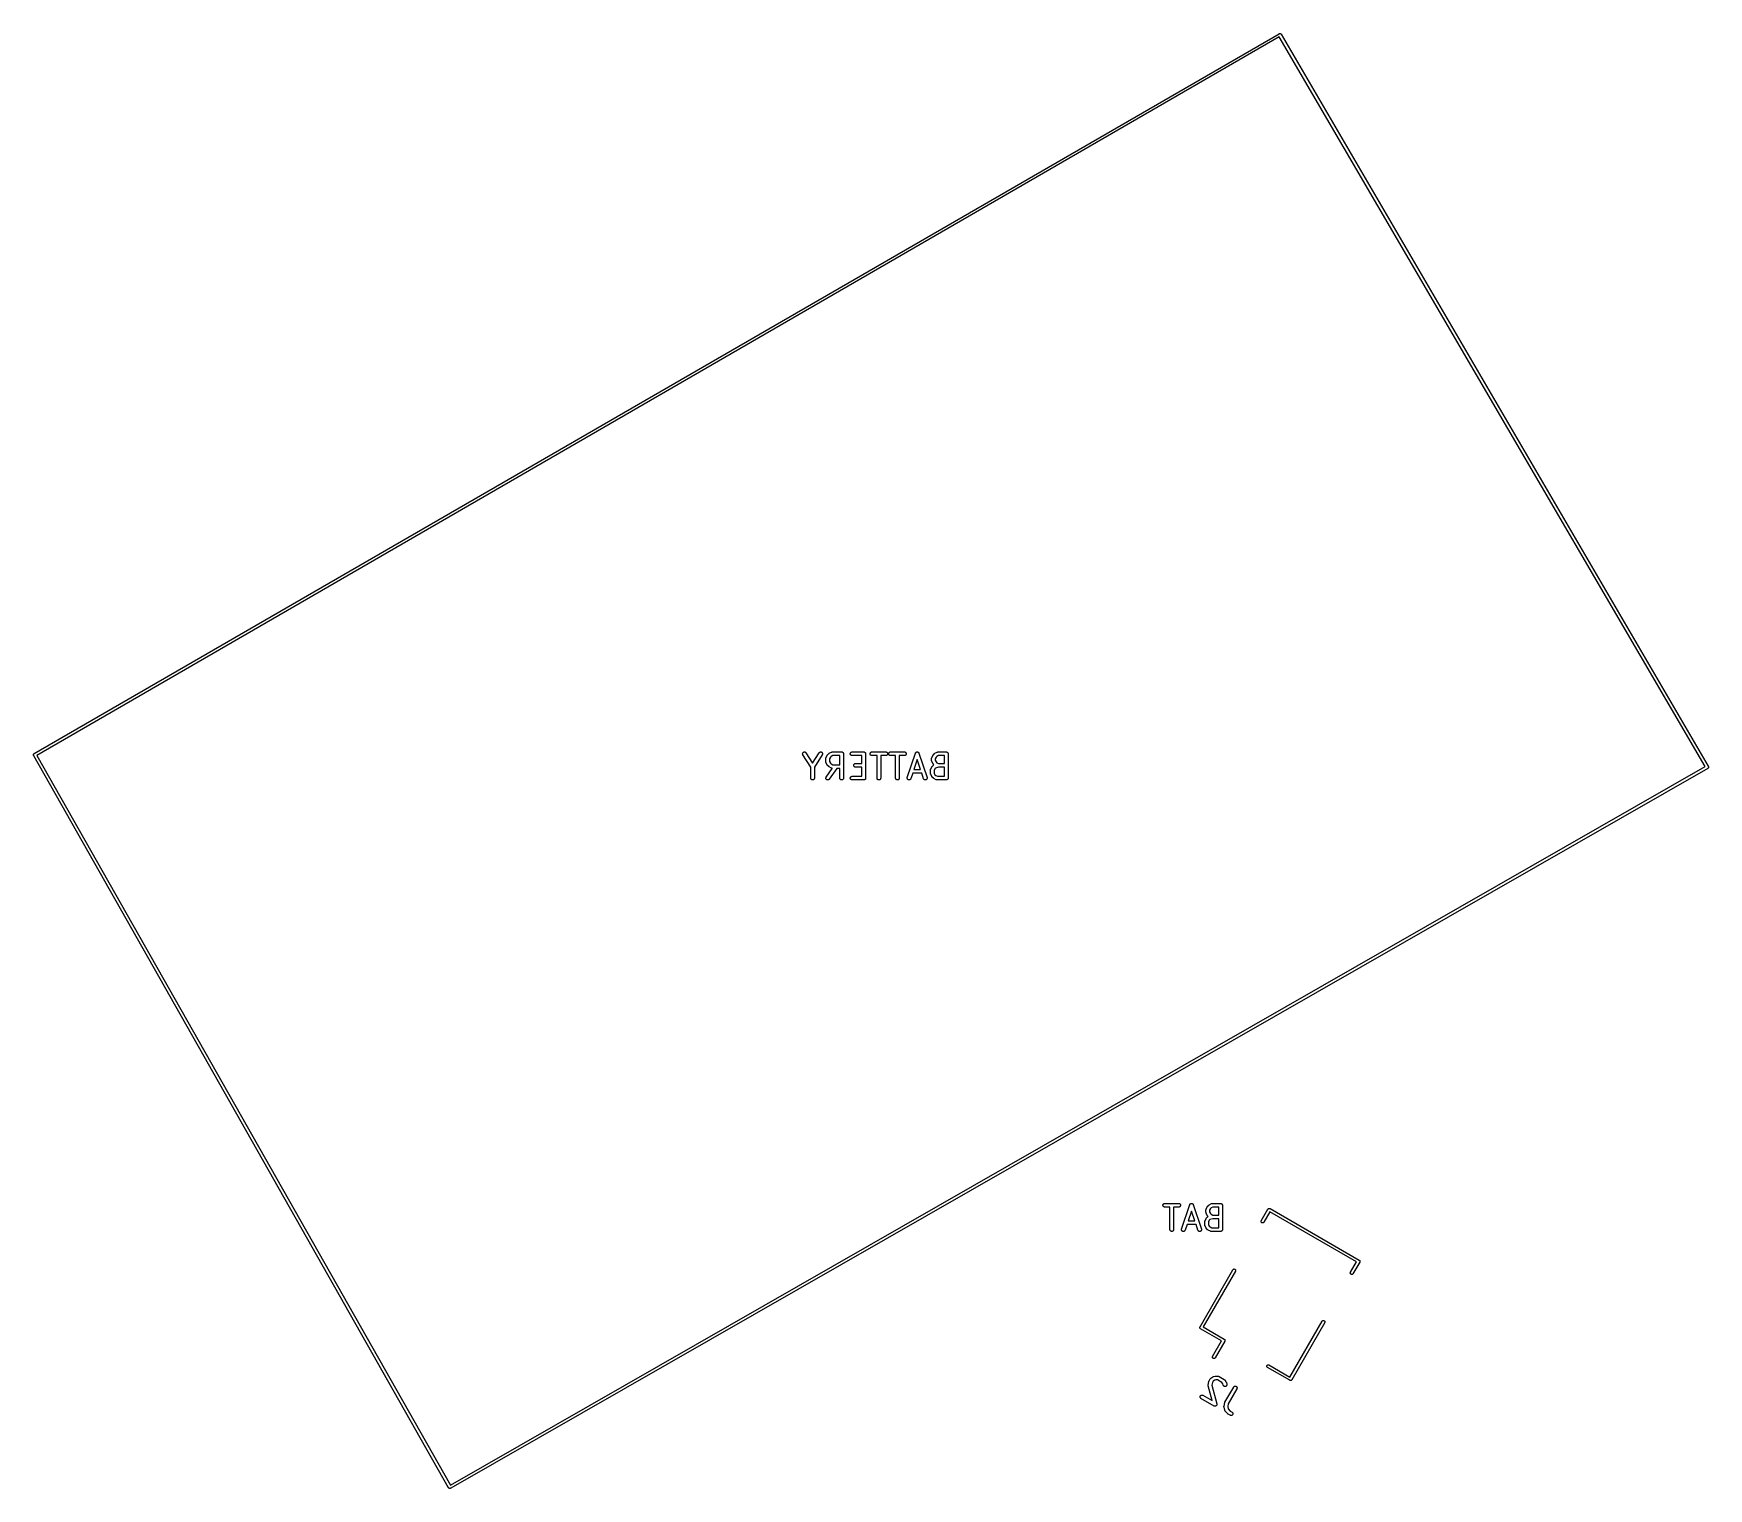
# Model space of a CAD drawing. Extents: x 70.4 to 139.1, y -79.6 to -19.9.
import ezdxf

# ---------------------------------------------------------------- set-up
doc = ezdxf.new("R2010")
doc.units = 0
doc.layers.add('BLACK', color=7, linetype='CONTINUOUS')

msp = doc.modelspace()

# ---------------------------------------------------------------- linework, layer by layer
at = {"layer": 'BLACK', "linetype": 'CONTINUOUS'}
for p, q in [((70.4727, -49.4465), (121.467, -19.9496)), ((121.478, -20.0819), (70.5815, -49.5222)), ((121.467, -19.9496), (121.47, -19.9479)), ((121.47, -19.9479), (121.472, -19.9466)), ((121.472, -19.9466), (121.473, -19.9466)), ((121.473, -19.9466), (121.475, -19.9454)), ((121.475, -19.9454), (121.48, -19.943)), ((138.918, -49.978), (121.478, -20.0819)), ((121.48, -19.943), (121.481, -19.9429)), ((121.48, -19.943), (121.48, -19.943)), ((121.481, -19.9429), (121.486, -19.9416)), ((121.486, -19.9416), (121.492, -19.9403)), ((121.492, -19.9402), (121.498, -19.94)), ((121.492, -19.9403), (121.492, -19.9402)), ((121.492, -19.9403), (121.492, -19.9403)), ((121.498, -19.94), (121.504, -19.9398)), ((121.504, -19.9398), (121.504, -19.9398)), ((121.504, -19.9398), (121.51, -19.9408)), ((121.504, -19.9398), (121.504, -19.9398)), ((121.51, -19.9408), (121.515, -19.9417)), ((121.515, -19.9417), (121.515, -19.9417)), ((121.515, -19.9417), (121.516, -19.9418)), ((121.516, -19.9418), (121.521, -19.9438)), ((121.521, -19.9438), (121.526, -19.9458)), ((121.526, -19.9458), (121.527, -19.9459)), ((121.527, -19.9459), (121.527, -19.9459)), ((121.527, -19.9459), (121.532, -19.9489)), ((121.532, -19.9489), (121.536, -19.952)), ((121.536, -19.952), (121.537, -19.9521)), ((121.537, -19.9521), (121.537, -19.9521)), ((121.537, -19.9521), (121.541, -19.956)), ((121.541, -19.956), (121.545, -19.96)), ((121.545, -19.96), (121.545, -19.9601)), ((121.545, -19.9601), (121.545, -19.9602)), ((121.545, -19.9602), (121.549, -19.9649)), ((121.549, -19.9649), (121.55, -19.9672)), ((121.55, -19.9672), (121.55, -19.9673)), ((121.55, -19.9673), (121.552, -19.9698)), ((121.552, -19.9698), (121.553, -19.9724)), ((121.553, -19.9724), (139.05, -49.9674)), ((101.963, -49.4088), (101.972, -49.3978)), ((101.972, -49.3978), (101.984, -49.3888)), ((101.984, -49.3888), (101.997, -49.3823)), ((101.997, -49.3823), (102.011, -49.3784)), ((102.011, -49.3784), (102.026, -49.3774)), ((102.026, -49.3774), (102.04, -49.3792)), ((102.04, -49.3792), (102.054, -49.3838)), ((102.054, -49.3838), (102.067, -49.391)), ((102.067, -49.391), (102.078, -49.4006)), ((102.078, -49.4006), (102.087, -49.4121)), ((102.628, -49.4112), (102.637, -49.3998)), ((102.637, -49.3998), (102.648, -49.3904)), ((102.648, -49.3904), (102.661, -49.3834)), ((102.661, -49.3834), (102.675, -49.379)), ((102.675, -49.379), (102.69, -49.3774)), ((102.69, -49.3774), (102.704, -49.3786)), ((102.704, -49.3786), (102.718, -49.3827)), ((102.718, -49.3827), (102.731, -49.3894)), ((102.731, -49.3894), (102.743, -49.3985)), ((102.743, -49.3985), (102.752, -49.4097)), ((103.038, -49.4329), (103.133, -49.3853)), ((103.133, -49.3853), (103.134, -49.3848)), ((103.134, -49.3848), (103.136, -49.3841)), ((103.136, -49.3841), (103.138, -49.383)), ((103.138, -49.383), (103.143, -49.3816)), ((103.143, -49.3816), (103.148, -49.3798)), ((103.148, -49.3798), (103.15, -49.3794)), ((103.15, -49.3794), (103.152, -49.3788)), ((103.152, -49.3788), (103.157, -49.3783)), ((103.157, -49.3783), (103.162, -49.3775)), ((103.162, -49.3775), (103.164, -49.3776)), ((103.164, -49.3776), (103.167, -49.3774)), ((103.167, -49.3774), (103.548, -49.3774)), ((103.548, -49.3774), (103.548, -49.3774)), ((103.548, -49.3774), (103.548, -49.3774)), ((103.548, -49.3774), (103.549, -49.3774)), ((103.548, -49.3774), (103.548, -49.3774)), ((103.549, -49.3774), (103.556, -49.3782)), ((103.556, -49.3782), (103.563, -49.3789)), ((103.563, -49.3789), (103.563, -49.379)), ((103.563, -49.379), (103.563, -49.379)), ((103.563, -49.379), (103.57, -49.3811)), ((103.57, -49.3811), (103.577, -49.3832)), ((103.577, -49.3832), (103.577, -49.3834)), ((103.577, -49.3834), (103.577, -49.3834)), ((103.577, -49.3834), (103.583, -49.3869)), ((103.583, -49.3869), (103.59, -49.3902)), ((103.59, -49.3902), (103.59, -49.3904)), ((103.59, -49.3904), (103.59, -49.3905)), ((103.59, -49.3905), (103.595, -49.395)), ((103.595, -49.395), (103.601, -49.3995)), ((103.601, -49.3995), (103.601, -49.3997)), ((103.601, -49.3997), (103.601, -49.3999)), ((103.601, -49.3999), (103.606, -49.4054)), ((103.606, -49.4054), (103.61, -49.4109)), ((103.914, -49.4104), (103.923, -49.3992)), ((103.923, -49.3992), (103.935, -49.3899)), ((103.935, -49.3899), (103.948, -49.383)), ((103.948, -49.383), (103.962, -49.3788)), ((103.962, -49.3788), (103.976, -49.3774)), ((103.976, -49.3774), (104.452, -49.3774)), ((104.452, -49.3774), (104.453, -49.3774)), ((104.453, -49.3774), (104.453, -49.3774)), ((104.453, -49.3774), (104.453, -49.3774)), ((104.453, -49.3774), (104.453, -49.3774)), ((104.453, -49.3774), (104.46, -49.3782)), ((104.46, -49.3782), (104.467, -49.3789)), ((104.467, -49.3789), (104.468, -49.379)), ((104.468, -49.379), (104.468, -49.379)), ((104.468, -49.379), (104.475, -49.3811)), ((104.475, -49.3811), (104.481, -49.3832)), ((104.481, -49.3832), (104.482, -49.3834)), ((104.482, -49.3834), (104.482, -49.3834)), ((104.482, -49.3834), (104.488, -49.3869)), ((104.488, -49.3869), (104.494, -49.3902)), ((104.494, -49.3902), (104.495, -49.3904)), ((104.495, -49.3904), (104.495, -49.3905)), ((104.495, -49.3905), (104.5, -49.395)), ((104.5, -49.395), (104.506, -49.3995)), ((104.506, -49.3995), (104.506, -49.3997)), ((104.506, -49.3997), (104.506, -49.3999)), ((104.506, -49.3999), (104.51, -49.4054)), ((104.51, -49.4054), (104.515, -49.4109)), ((104.724, -49.4104), (104.733, -49.3992)), ((104.733, -49.3992), (104.744, -49.3899)), ((104.744, -49.3899), (104.757, -49.383)), ((104.757, -49.383), (104.771, -49.3788)), ((104.771, -49.3788), (104.786, -49.3774)), ((104.786, -49.3774), (105.357, -49.3774)), ((105.357, -49.3774), (105.358, -49.3774)), ((105.358, -49.3774), (105.373, -49.379)), ((105.373, -49.379), (105.387, -49.3834)), ((105.387, -49.3834), (105.4, -49.3905)), ((105.4, -49.3905), (105.411, -49.3999)), ((105.411, -49.3999), (105.42, -49.4113)), ((105.485, -49.4104), (105.495, -49.3992)), ((105.495, -49.3992), (105.506, -49.3899)), ((105.506, -49.3899), (105.519, -49.383)), ((105.519, -49.383), (105.533, -49.3788)), ((105.533, -49.3788), (105.548, -49.3774)), ((105.548, -49.3774), (106.119, -49.3774)), ((106.119, -49.3774), (106.12, -49.3774)), ((106.12, -49.3774), (106.135, -49.379)), ((106.135, -49.379), (106.149, -49.3834)), ((106.149, -49.3834), (106.161, -49.3905)), ((106.161, -49.3905), (106.173, -49.3999)), ((106.173, -49.3999), (106.182, -49.4113)), ((106.581, -49.4102), (106.584, -49.4058)), ((106.584, -49.4058), (106.586, -49.4043)), ((106.586, -49.4043), (106.587, -49.4026)), ((106.587, -49.4026), (106.591, -49.399)), ((106.591, -49.399), (106.594, -49.3953)), ((106.594, -49.3953), (106.596, -49.3941)), ((106.596, -49.3941), (106.598, -49.3926)), ((106.598, -49.3926), (106.602, -49.3899)), ((106.602, -49.3899), (106.606, -49.3869)), ((106.606, -49.3869), (106.608, -49.3861)), ((106.608, -49.3861), (106.61, -49.385)), ((106.61, -49.385), (106.615, -49.3831)), ((106.615, -49.3831), (106.62, -49.3811)), ((106.62, -49.3811), (106.622, -49.3806)), ((106.622, -49.3806), (106.624, -49.3799)), ((106.624, -49.3799), (106.629, -49.379)), ((106.629, -49.379), (106.634, -49.3779)), ((106.634, -49.3779), (106.636, -49.3779)), ((106.636, -49.3779), (106.638, -49.3775)), ((106.638, -49.3775), (106.643, -49.3777)), ((106.643, -49.3777), (106.649, -49.3776)), ((106.649, -49.3776), (106.651, -49.378)), ((106.651, -49.378), (106.653, -49.378)), ((106.653, -49.378), (106.658, -49.3792)), ((106.658, -49.3792), (106.663, -49.3801)), ((106.663, -49.3801), (106.665, -49.3809)), ((106.665, -49.3809), (106.667, -49.3814)), ((106.667, -49.3814), (106.672, -49.3835)), ((106.672, -49.3835), (106.677, -49.3854)), ((106.677, -49.3854), (106.678, -49.3866)), ((106.678, -49.3866), (106.68, -49.3875)), ((106.68, -49.3875), (106.685, -49.3905)), ((106.685, -49.3905), (106.689, -49.3933)), ((106.689, -49.3933), (106.691, -49.3947)), ((106.691, -49.3947), (106.692, -49.396)), ((106.692, -49.396), (106.696, -49.3998)), ((106.696, -49.3998), (106.7, -49.4033)), ((106.7, -49.4033), (106.701, -49.4051)), ((106.701, -49.4051), (106.702, -49.4067)), ((107.371, -49.4329), (107.466, -49.3853)), ((107.466, -49.3853), (107.467, -49.3848)), ((107.467, -49.3848), (107.469, -49.3841)), ((107.469, -49.3841), (107.471, -49.383)), ((107.471, -49.383), (107.476, -49.3816)), ((107.476, -49.3816), (107.481, -49.3798)), ((107.481, -49.3798), (107.483, -49.3794)), ((107.483, -49.3794), (107.485, -49.3788)), ((107.485, -49.3788), (107.491, -49.3783)), ((107.491, -49.3783), (107.496, -49.3775)), ((107.496, -49.3775), (107.498, -49.3776)), ((107.498, -49.3776), (107.5, -49.3774)), ((107.5, -49.3774), (107.833, -49.3774)), ((107.833, -49.3774), (107.834, -49.3774)), ((107.834, -49.3774), (107.834, -49.3774)), ((107.834, -49.3774), (107.834, -49.3774)), ((107.834, -49.3774), (107.834, -49.3774)), ((107.834, -49.3774), (107.841, -49.3782)), ((107.841, -49.3782), (107.848, -49.3789)), ((107.848, -49.3789), (107.849, -49.379)), ((107.849, -49.379), (107.849, -49.379)), ((107.849, -49.379), (107.856, -49.3811)), ((107.856, -49.3811), (107.862, -49.3832)), ((107.862, -49.3832), (107.863, -49.3834)), ((107.863, -49.3834), (107.863, -49.3834)), ((107.863, -49.3834), (107.869, -49.3869)), ((107.869, -49.3869), (107.875, -49.3902)), ((107.875, -49.3902), (107.875, -49.3904)), ((107.875, -49.3904), (107.876, -49.3905)), ((107.876, -49.3905), (107.881, -49.395)), ((107.881, -49.395), (107.887, -49.3995)), ((107.887, -49.3995), (107.887, -49.3997)), ((107.887, -49.3997), (107.887, -49.3999)), ((107.887, -49.3999), (107.891, -49.4054)), ((107.891, -49.4054), (107.896, -49.4109)), ((70.4398, -49.4961), (70.4399, -49.4958)), ((70.44, -49.5018), (70.4398, -49.4961)), ((70.4399, -49.4956), (70.4408, -49.49)), ((70.4399, -49.4958), (70.4399, -49.4956)), ((70.4402, -49.5074), (70.44, -49.5018)), ((70.4402, -49.5076), (70.4402, -49.5074)), ((70.4402, -49.5079), (70.4402, -49.5076)), ((70.4415, -49.5135), (70.4402, -49.5079)), ((70.4408, -49.49), (70.4418, -49.4844)), ((70.4428, -49.5189), (70.4415, -49.5135)), ((70.4418, -49.4842), (70.4419, -49.4839)), ((70.4418, -49.4844), (70.4418, -49.4842)), ((70.4419, -49.4839), (70.4439, -49.4787)), ((70.4429, -49.5192), (70.4428, -49.5189)), ((70.4429, -49.5194), (70.4429, -49.5192)), ((70.4453, -49.5246), (70.4429, -49.5194)), ((70.4439, -49.4787), (70.4459, -49.4734)), ((70.4463, -49.527), (70.4453, -49.5246)), ((70.4459, -49.4734), (70.446, -49.4732)), ((70.446, -49.4732), (70.4461, -49.4729)), ((70.4461, -49.4729), (70.4492, -49.4681)), ((70.4465, -49.5272), (70.4463, -49.527)), ((70.4478, -49.5302), (70.4465, -49.5272)), ((70.4494, -49.5324), (70.4478, -49.5302)), ((70.4492, -49.4681), (70.4521, -49.4633)), ((87.4464, -79.5271), (70.4494, -49.5324)), ((70.4521, -49.4633), (70.4523, -49.4631)), ((70.4523, -49.4631), (70.4525, -49.4629)), ((70.4525, -49.4629), (70.4564, -49.4588)), ((70.4564, -49.4588), (70.4602, -49.4547)), ((70.4602, -49.4547), (70.4604, -49.4545)), ((70.4604, -49.4545), (70.4606, -49.4544)), ((70.4606, -49.4544), (70.4652, -49.4511)), ((70.4652, -49.4511), (70.4674, -49.4495)), ((70.4674, -49.4495), (70.4676, -49.4494)), ((70.4676, -49.4494), (70.4703, -49.4475)), ((70.4703, -49.4475), (70.4727, -49.4465)), ((70.5815, -49.5222), (87.5225, -79.418)), ((87.5225, -79.418), (138.918, -49.978)), ((139.027, -50.0534), (87.5323, -79.5507)), ((101.949, -49.4499), (101.951, -49.4353)), ((101.95, -49.4645), (101.949, -49.4499)), ((101.954, -49.4786), (101.95, -49.4645)), ((101.951, -49.4353), (101.955, -49.4215)), ((101.96, -49.4918), (101.954, -49.4786)), ((101.955, -49.4215), (101.963, -49.4088)), ((101.961, -49.4926), (101.96, -49.4918)), ((102.282, -49.998), (101.961, -49.4926)), ((102.087, -49.4121), (102.357, -49.8365)), ((102.282, -50.4524), (102.282, -49.998)), ((102.357, -49.8365), (102.627, -49.4121)), ((102.754, -49.4926), (102.432, -49.998)), ((102.432, -49.998), (102.432, -50.4524)), ((102.627, -49.4121), (102.628, -49.4112)), ((102.752, -49.4097), (102.759, -49.4224)), ((102.76, -49.4796), (102.754, -49.4926)), ((102.759, -49.4224), (102.764, -49.4364)), ((102.764, -49.4655), (102.76, -49.4796)), ((102.764, -49.4364), (102.765, -49.4509)), ((102.765, -49.4509), (102.764, -49.4655)), ((102.901, -49.6374), (102.902, -49.6324)), ((102.901, -49.6396), (102.901, -49.6374)), ((102.901, -49.6418), (102.901, -49.6396)), ((102.901, -49.6429), (102.901, -49.6418)), ((102.901, -49.7857), (102.901, -49.6429)), ((102.901, -49.7879), (102.901, -49.7857)), ((102.901, -49.7901), (102.901, -49.7879)), ((102.902, -49.7952), (102.901, -49.7901)), ((102.902, -49.6324), (102.903, -49.6273)), ((102.903, -49.8003), (102.902, -49.7952)), ((102.903, -49.6252), (102.904, -49.623)), ((102.903, -49.6273), (102.903, -49.6252)), ((102.903, -49.8024), (102.903, -49.8003)), ((102.904, -49.8046), (102.903, -49.8024)), ((102.904, -49.623), (102.906, -49.6182)), ((102.905, -49.8094), (102.904, -49.8046)), ((102.907, -49.8143), (102.905, -49.8094)), ((102.906, -49.6182), (102.907, -49.6133)), ((102.907, -49.6133), (102.908, -49.6114)), ((102.908, -49.8162), (102.907, -49.8143)), ((102.908, -49.6114), (102.909, -49.6093)), ((102.909, -49.8183), (102.908, -49.8162)), ((102.909, -49.6093), (102.957, -49.5141)), ((102.909, -49.8193), (102.909, -49.8183)), ((102.957, -49.9145), (102.909, -49.8193)), ((102.915, -50.4094), (103.165, -50.0512)), ((102.957, -49.5131), (102.959, -49.5096)), ((102.957, -49.5141), (102.957, -49.5131)), ((102.959, -49.9181), (102.957, -49.9145)), ((102.959, -49.5096), (102.961, -49.5059)), ((102.961, -49.9218), (102.959, -49.9181)), ((102.961, -49.5059), (102.963, -49.5035)), ((102.963, -49.9242), (102.961, -49.9218)), ((102.963, -49.5035), (102.965, -49.5009)), ((102.965, -49.9269), (102.963, -49.9242)), ((102.965, -49.5009), (102.968, -49.4978)), ((102.967, -49.9299), (102.965, -49.9269)), ((102.97, -49.9332), (102.967, -49.9299)), ((102.968, -49.4978), (102.971, -49.4946)), ((102.971, -49.934), (102.97, -49.9332)), ((102.971, -49.4946), (103.018, -49.447)), ((103.018, -49.9816), (102.971, -49.934)), ((103.018, -49.447), (103.019, -49.4462)), ((103.022, -49.9843), (103.018, -49.9816)), ((103.019, -49.4462), (103.022, -49.4436)), ((103.022, -49.4436), (103.025, -49.4407)), ((103.025, -49.9872), (103.022, -49.9843)), ((103.025, -49.4407), (103.028, -49.439)), ((103.027, -49.9889), (103.025, -49.9872)), ((103.03, -49.9909), (103.027, -49.9889)), ((103.028, -49.439), (103.031, -49.4371)), ((103.033, -49.9929), (103.03, -49.9909)), ((103.031, -49.4371), (103.034, -49.4352)), ((103.037, -49.9952), (103.033, -49.9929)), ((103.034, -49.4352), (103.038, -49.4329)), ((103.038, -49.9957), (103.037, -49.9952)), ((103.133, -50.0433), (103.038, -49.9957)), ((103.349, -50.0512), (103.038, -50.4954)), ((103.085, -49.592), (103.051, -49.6606)), ((103.051, -49.6606), (103.051, -49.768)), ((103.051, -49.768), (103.085, -49.8365)), ((103.116, -49.5616), (103.085, -49.592)), ((103.085, -49.8365), (103.116, -49.8669)), ((103.184, -49.5274), (103.116, -49.5616)), ((103.116, -49.8669), (103.184, -49.9012)), ((103.135, -50.0441), (103.133, -50.0433)), ((103.137, -50.0451), (103.135, -50.0441)), ((103.142, -50.0467), (103.137, -50.0451)), ((103.147, -50.0485), (103.142, -50.0467)), ((103.149, -50.0489), (103.147, -50.0485)), ((103.151, -50.0496), (103.149, -50.0489)), ((103.156, -50.0501), (103.151, -50.0496)), ((103.161, -50.051), (103.156, -50.0501)), ((103.163, -50.0509), (103.161, -50.051)), ((103.165, -50.0512), (103.163, -50.0509)), ((103.473, -49.5274), (103.184, -49.5274)), ((103.184, -49.9012), (103.473, -49.9012)), ((103.473, -50.0512), (103.349, -50.0512)), ((103.473, -49.9012), (103.473, -49.5274)), ((103.473, -50.4524), (103.473, -50.0512)), ((103.61, -49.4109), (103.61, -49.4111)), ((103.61, -49.4111), (103.61, -49.4113)), ((103.61, -49.4113), (103.614, -49.4176)), ((103.614, -49.4176), (103.617, -49.4238)), ((103.617, -49.4238), (103.617, -49.4241)), ((103.617, -49.4241), (103.617, -49.4243)), ((103.617, -49.4243), (103.619, -49.4311)), ((103.619, -49.4311), (103.621, -49.4378)), ((103.621, -49.4378), (103.621, -49.4381)), ((103.621, -49.4381), (103.621, -49.4383)), ((103.621, -49.4383), (103.622, -49.4453)), ((103.622, -49.4453), (103.623, -49.4524)), ((103.623, -49.4524), (103.623, -50.4524)), ((103.901, -49.4519), (103.903, -49.4373)), ((103.903, -49.4664), (103.901, -49.4519)), ((103.903, -49.4373), (103.907, -49.4233)), ((103.907, -49.4805), (103.903, -49.4664)), ((103.907, -49.4233), (103.914, -49.4104)), ((103.913, -49.4934), (103.907, -49.4805)), ((103.923, -49.5049), (103.913, -49.4934)), ((103.934, -49.5143), (103.923, -49.5049)), ((103.947, -49.5213), (103.934, -49.5143)), ((103.961, -49.5257), (103.947, -49.5213)), ((103.975, -49.5274), (103.961, -49.5257)), ((103.976, -49.5274), (103.975, -49.5274)), ((104.377, -49.5274), (103.976, -49.5274)), ((104.044, -49.928), (104.046, -49.9135)), ((104.045, -49.9426), (104.044, -49.928)), ((104.05, -49.9567), (104.045, -49.9426)), ((104.046, -49.9135), (104.05, -49.8995)), ((104.05, -49.8995), (104.057, -49.8866)), ((104.056, -49.9696), (104.05, -49.9567)), ((104.065, -49.981), (104.056, -49.9696)), ((104.057, -49.8866), (104.066, -49.8754)), ((104.077, -49.9905), (104.065, -49.981)), ((104.066, -49.8754), (104.078, -49.8661)), ((104.09, -49.9975), (104.077, -49.9905)), ((104.078, -49.8661), (104.09, -49.8592)), ((104.09, -49.8592), (104.104, -49.855)), ((104.103, -50.0019), (104.09, -49.9975)), ((104.118, -50.0036), (104.103, -50.0019)), ((104.104, -49.855), (104.119, -49.8536)), ((104.119, -50.0036), (104.118, -50.0036)), ((104.119, -49.8536), (104.377, -49.8536)), ((104.377, -50.0036), (104.119, -50.0036)), ((104.377, -49.8536), (104.377, -49.5274)), ((104.377, -50.3774), (104.377, -50.0036)), ((104.515, -49.4109), (104.515, -49.4111)), ((104.515, -49.4111), (104.515, -49.4113)), ((104.515, -49.4113), (104.518, -49.4176)), ((104.518, -49.4176), (104.522, -49.4238)), ((104.522, -49.4238), (104.522, -49.4241)), ((104.522, -49.4241), (104.522, -49.4243)), ((104.522, -49.4243), (104.524, -49.4311)), ((104.524, -49.4311), (104.526, -49.4378)), ((104.526, -49.4378), (104.526, -49.4381)), ((104.526, -49.4381), (104.526, -49.4383)), ((104.526, -49.4383), (104.527, -49.4453)), ((104.527, -49.4453), (104.527, -49.4524)), ((104.527, -49.4524), (104.527, -50.4524)), ((104.711, -49.4519), (104.712, -49.4373)), ((104.712, -49.4664), (104.711, -49.4519)), ((104.712, -49.4373), (104.717, -49.4233)), ((104.716, -49.4805), (104.712, -49.4664)), ((104.723, -49.4934), (104.716, -49.4805)), ((104.717, -49.4233), (104.724, -49.4104)), ((104.732, -49.5049), (104.723, -49.4934)), ((104.743, -49.5143), (104.732, -49.5049)), ((104.756, -49.5213), (104.743, -49.5143)), ((104.77, -49.5257), (104.756, -49.5213)), ((104.785, -49.5274), (104.77, -49.5257)), ((104.786, -49.5274), (104.785, -49.5274)), ((104.996, -49.5274), (104.786, -49.5274)), ((104.996, -50.4524), (104.996, -49.5274)), ((105.357, -49.5274), (105.146, -49.5274)), ((105.146, -49.5274), (105.146, -50.4524)), ((105.372, -49.526), (105.357, -49.5274)), ((105.386, -49.5217), (105.372, -49.526)), ((105.399, -49.5148), (105.386, -49.5217)), ((105.41, -49.5056), (105.399, -49.5148)), ((105.419, -49.4943), (105.41, -49.5056)), ((105.426, -49.4814), (105.419, -49.4943)), ((105.42, -49.4113), (105.427, -49.4243)), ((105.431, -49.4675), (105.426, -49.4814)), ((105.427, -49.4243), (105.431, -49.4383)), ((105.431, -49.4383), (105.432, -49.4529)), ((105.432, -49.4529), (105.431, -49.4675)), ((105.473, -49.4519), (105.474, -49.4373)), ((105.474, -49.4664), (105.473, -49.4519)), ((105.474, -49.4373), (105.478, -49.4233)), ((105.478, -49.4805), (105.474, -49.4664)), ((105.478, -49.4233), (105.485, -49.4104)), ((105.485, -49.4934), (105.478, -49.4805)), ((105.494, -49.5049), (105.485, -49.4934)), ((105.505, -49.5143), (105.494, -49.5049)), ((105.518, -49.5213), (105.505, -49.5143)), ((105.532, -49.5257), (105.518, -49.5213)), ((105.547, -49.5274), (105.532, -49.5257)), ((105.548, -49.5274), (105.547, -49.5274)), ((105.758, -49.5274), (105.548, -49.5274)), ((105.758, -50.4524), (105.758, -49.5274)), ((106.119, -49.5274), (105.908, -49.5274)), ((105.908, -49.5274), (105.908, -50.4524)), ((106.134, -49.526), (106.119, -49.5274)), ((106.148, -49.5217), (106.134, -49.526)), ((106.161, -49.5148), (106.148, -49.5217)), ((106.172, -49.5056), (106.161, -49.5148)), ((106.181, -49.4943), (106.172, -49.5056)), ((106.188, -49.4814), (106.181, -49.4943)), ((106.182, -49.4113), (106.189, -49.4243)), ((106.193, -49.4675), (106.188, -49.4814)), ((106.189, -49.4243), (106.193, -49.4383)), ((106.193, -49.4383), (106.194, -49.4529)), ((106.194, -49.4529), (106.193, -49.4675)), ((106.238, -50.4287), (106.572, -49.4287)), ((106.643, -49.6895), (106.509, -50.0917)), ((106.509, -50.0917), (106.777, -50.0917)), ((106.572, -49.4277), (106.574, -49.423)), ((106.572, -49.4287), (106.572, -49.4277)), ((106.574, -49.423), (106.576, -49.4181)), ((106.576, -49.4181), (106.577, -49.4163)), ((106.577, -49.4163), (106.578, -49.4144)), ((106.578, -49.4144), (106.581, -49.4102)), ((106.777, -50.0917), (106.643, -49.6895)), ((106.702, -49.4067), (106.705, -49.411)), ((106.705, -49.411), (106.708, -49.4153)), ((106.708, -49.4153), (106.709, -49.4173)), ((106.709, -49.4173), (106.71, -49.4191)), ((106.71, -49.4191), (106.712, -49.4239)), ((106.712, -49.4239), (106.714, -49.4287)), ((106.714, -49.4287), (107.047, -50.4287)), ((107.191, -50.0944), (107.193, -50.0895)), ((107.193, -50.0895), (107.194, -50.0876)), ((107.194, -50.0876), (107.195, -50.0855)), ((107.195, -50.0855), (107.242, -49.9903)), ((107.235, -49.6374), (107.236, -49.6324)), ((107.235, -49.6396), (107.235, -49.6374)), ((107.235, -49.6418), (107.235, -49.6396)), ((107.235, -49.6429), (107.235, -49.6418)), ((107.235, -49.7381), (107.235, -49.6429)), ((107.235, -49.7403), (107.235, -49.7381)), ((107.235, -49.7425), (107.235, -49.7403)), ((107.235, -49.7476), (107.235, -49.7425)), ((107.236, -49.7527), (107.235, -49.7476)), ((107.236, -49.6273), (107.237, -49.6252)), ((107.236, -49.6324), (107.236, -49.6273)), ((107.237, -49.7548), (107.236, -49.7527)), ((107.237, -49.623), (107.239, -49.6182)), ((107.237, -49.6252), (107.237, -49.623)), ((107.237, -49.757), (107.237, -49.7548)), ((107.239, -49.7618), (107.237, -49.757)), ((107.239, -49.6182), (107.241, -49.6133)), ((107.24, -49.7667), (107.239, -49.7618)), ((107.241, -49.7686), (107.24, -49.7667)), ((107.241, -49.6133), (107.242, -49.6114)), ((107.242, -49.7707), (107.241, -49.7686)), ((107.242, -49.6093), (107.29, -49.5141)), ((107.242, -49.6114), (107.242, -49.6093)), ((107.242, -49.7716), (107.242, -49.7707)), ((107.29, -49.8669), (107.242, -49.7716)), ((107.242, -49.9903), (107.243, -49.9893)), ((107.243, -49.9893), (107.245, -49.9858)), ((107.245, -49.9858), (107.247, -49.9821)), ((107.247, -49.9821), (107.249, -49.9797)), ((107.249, -49.9797), (107.251, -49.9771)), ((107.251, -49.9771), (107.254, -49.974)), ((107.254, -49.974), (107.256, -49.9708)), ((107.256, -49.9708), (107.304, -49.9232)), ((107.29, -49.5141), (107.291, -49.5131)), ((107.292, -49.8704), (107.29, -49.8669)), ((107.291, -49.5131), (107.293, -49.5096)), ((107.294, -49.8742), (107.292, -49.8704)), ((107.293, -49.5096), (107.295, -49.5059)), ((107.296, -49.8766), (107.294, -49.8742)), ((107.295, -49.5059), (107.297, -49.5035)), ((107.298, -49.8793), (107.296, -49.8766)), ((107.297, -49.5035), (107.298, -49.5009)), ((107.298, -49.5009), (107.301, -49.4978)), ((107.301, -49.8823), (107.298, -49.8793)), ((107.301, -49.4978), (107.304, -49.4946)), ((107.303, -49.8856), (107.301, -49.8823)), ((107.304, -49.8864), (107.303, -49.8856)), ((107.304, -49.4946), (107.352, -49.447)), ((107.326, -49.9083), (107.304, -49.8864)), ((107.304, -49.9232), (107.305, -49.9224)), ((107.305, -49.9224), (107.307, -49.921)), ((107.307, -49.921), (107.308, -49.9194)), ((107.308, -49.9194), (107.312, -49.9165)), ((107.312, -49.9165), (107.316, -49.9133)), ((107.316, -49.9133), (107.318, -49.9123)), ((107.318, -49.9123), (107.32, -49.911)), ((107.32, -49.911), (107.325, -49.9089)), ((107.325, -49.9089), (107.326, -49.9083)), ((107.371, -50.0682), (107.337, -50.1368)), ((107.352, -49.4462), (107.356, -49.4436)), ((107.352, -49.447), (107.352, -49.4462)), ((107.356, -49.4436), (107.359, -49.4407)), ((107.359, -49.4407), (107.361, -49.439)), ((107.361, -49.439), (107.364, -49.4371)), ((107.364, -49.4371), (107.368, -49.4352)), ((107.368, -49.4352), (107.371, -49.4329)), ((107.398, -50.0417), (107.371, -50.0682)), ((107.419, -49.592), (107.385, -49.6606)), ((107.385, -49.6606), (107.385, -49.7204)), ((107.385, -49.7204), (107.419, -49.7889)), ((107.512, -50.0036), (107.398, -50.0417)), ((107.449, -49.5616), (107.419, -49.592)), ((107.419, -49.7889), (107.449, -49.8193)), ((107.518, -49.5274), (107.449, -49.5616)), ((107.449, -49.8193), (107.518, -49.8536)), ((107.758, -50.0036), (107.512, -50.0036)), ((107.758, -49.5274), (107.518, -49.5274)), ((107.518, -49.8536), (107.758, -49.8536)), ((107.758, -49.8536), (107.758, -49.5274)), ((107.758, -50.3774), (107.758, -50.0036)), ((107.896, -49.4109), (107.896, -49.4111)), ((107.896, -49.4111), (107.896, -49.4113)), ((107.896, -49.4113), (107.899, -49.4176)), ((107.899, -49.4176), (107.903, -49.4238)), ((107.903, -49.4238), (107.903, -49.4241)), ((107.903, -49.4241), (107.903, -49.4243)), ((107.903, -49.4243), (107.905, -49.4311)), ((107.905, -49.4311), (107.907, -49.4378)), ((107.907, -49.4378), (107.907, -49.4381)), ((107.907, -49.4381), (107.907, -49.4383)), ((107.907, -49.4383), (107.908, -49.4453)), ((107.908, -49.4453), (107.908, -49.4524)), ((107.908, -49.4524), (107.908, -50.4524)), ((139.03, -50.0521), (139.027, -50.0534)), ((139.035, -50.0488), (139.03, -50.0521)), ((139.04, -50.0455), (139.035, -50.0488)), ((139.044, -50.041), (139.04, -50.0451)), ((139.04, -50.0451), (139.04, -50.0453)), ((139.04, -50.0453), (139.04, -50.0455)), ((139.048, -50.0369), (139.044, -50.041)), ((139.051, -50.0317), (139.048, -50.0365)), ((139.048, -50.0365), (139.048, -50.0367)), ((139.048, -50.0367), (139.048, -50.0369)), ((139.05, -49.9674), (139.052, -49.97)), ((139.054, -50.0268), (139.051, -50.0317)), ((139.052, -49.97), (139.055, -49.9751)), ((139.056, -50.0211), (139.054, -50.0264)), ((139.054, -50.0264), (139.054, -50.0266)), ((139.054, -50.0266), (139.054, -50.0268)), ((139.055, -49.9751), (139.057, -49.9804)), ((139.058, -50.0158), (139.056, -50.0211)), ((139.057, -49.9804), (139.057, -49.9806)), ((139.057, -49.9806), (139.057, -49.9808)), ((139.057, -49.9808), (139.058, -49.9864)), ((139.058, -49.9864), (139.06, -49.9919)), ((139.059, -50.0097), (139.058, -50.0153)), ((139.058, -50.0153), (139.058, -50.0156)), ((139.058, -50.0156), (139.058, -50.0158)), ((139.06, -50.0041), (139.059, -50.0097)), ((139.06, -49.9919), (139.06, -49.9921)), ((139.06, -49.9921), (139.06, -49.9923)), ((139.06, -49.9923), (139.06, -49.998)), ((139.06, -49.998), (139.06, -50.0037)), ((139.06, -50.0037), (139.06, -50.0039)), ((139.06, -50.0039), (139.06, -50.0041)), ((102.284, -50.4669), (102.282, -50.4524)), ((102.288, -50.481), (102.284, -50.4669)), ((102.295, -50.4939), (102.288, -50.481)), ((102.304, -50.5052), (102.295, -50.4939)), ((102.315, -50.5146), (102.304, -50.5052)), ((102.328, -50.5215), (102.315, -50.5146)), ((102.342, -50.5258), (102.328, -50.5215)), ((102.357, -50.5274), (102.342, -50.5258)), ((102.371, -50.5261), (102.357, -50.5274)), ((102.385, -50.5219), (102.371, -50.5261)), ((102.398, -50.5151), (102.385, -50.5219)), ((102.41, -50.506), (102.398, -50.5151)), ((102.419, -50.4948), (102.41, -50.506)), ((102.426, -50.4819), (102.419, -50.4948)), ((102.431, -50.468), (102.426, -50.4819)), ((102.432, -50.4534), (102.431, -50.468)), ((102.432, -50.4524), (102.432, -50.4534)), ((102.901, -50.4506), (102.903, -50.436)), ((102.902, -50.4652), (102.901, -50.4506)), ((102.906, -50.4793), (102.902, -50.4652)), ((102.903, -50.436), (102.908, -50.4221)), ((102.913, -50.4924), (102.906, -50.4793)), ((102.908, -50.4221), (102.915, -50.4094)), ((102.922, -50.5039), (102.913, -50.4924)), ((102.933, -50.5135), (102.922, -50.5039)), ((102.945, -50.5208), (102.933, -50.5135)), ((102.959, -50.5255), (102.945, -50.5208)), ((102.974, -50.5273), (102.959, -50.5255)), ((102.988, -50.5264), (102.974, -50.5273)), ((103.003, -50.5226), (102.988, -50.5264)), ((103.016, -50.5161), (103.003, -50.5226)), ((103.027, -50.5072), (103.016, -50.5161)), ((103.037, -50.4962), (103.027, -50.5072)), ((103.038, -50.4954), (103.037, -50.4962)), ((103.474, -50.4669), (103.473, -50.4524)), ((103.478, -50.481), (103.474, -50.4669)), ((103.485, -50.4939), (103.478, -50.481)), ((103.494, -50.5052), (103.485, -50.4939)), ((103.506, -50.5146), (103.494, -50.5052)), ((103.519, -50.5215), (103.506, -50.5146)), ((103.533, -50.5258), (103.519, -50.5215)), ((103.547, -50.5274), (103.533, -50.5258)), ((103.562, -50.5261), (103.547, -50.5274)), ((103.576, -50.5219), (103.562, -50.5261)), ((103.589, -50.5151), (103.576, -50.5219)), ((103.6, -50.506), (103.589, -50.5151)), ((103.61, -50.4948), (103.6, -50.506)), ((103.617, -50.4819), (103.61, -50.4948)), ((103.621, -50.468), (103.617, -50.4819)), ((103.623, -50.4534), (103.621, -50.468)), ((103.623, -50.4524), (103.623, -50.4534)), ((103.901, -50.4519), (103.903, -50.4373)), ((103.903, -50.4664), (103.901, -50.4519)), ((103.903, -50.4373), (103.907, -50.4233)), ((103.907, -50.4805), (103.903, -50.4664)), ((103.907, -50.4233), (103.914, -50.4104)), ((103.913, -50.4934), (103.907, -50.4805)), ((103.923, -50.5049), (103.913, -50.4934)), ((103.914, -50.4104), (103.923, -50.3992)), ((103.923, -50.3992), (103.935, -50.3899)), ((103.934, -50.5143), (103.923, -50.5049)), ((103.947, -50.5213), (103.934, -50.5143)), ((103.935, -50.3899), (103.948, -50.383)), ((103.961, -50.5257), (103.947, -50.5213)), ((103.948, -50.383), (103.962, -50.3788)), ((103.975, -50.5274), (103.961, -50.5257)), ((103.962, -50.3788), (103.976, -50.3774)), ((103.976, -50.5274), (103.975, -50.5274)), ((103.976, -50.3774), (104.377, -50.3774)), ((104.452, -50.5274), (103.976, -50.5274)), ((104.459, -50.5267), (104.452, -50.5274)), ((104.466, -50.5261), (104.459, -50.5267)), ((104.467, -50.526), (104.466, -50.5261)), ((104.474, -50.5239), (104.467, -50.526)), ((104.467, -50.526), (104.467, -50.526)), ((104.48, -50.5219), (104.474, -50.5239)), ((104.481, -50.5218), (104.48, -50.5219)), ((104.487, -50.5184), (104.481, -50.5217)), ((104.481, -50.5217), (104.481, -50.5218)), ((104.493, -50.5151), (104.487, -50.5184)), ((104.494, -50.515), (104.493, -50.5151)), ((104.499, -50.5104), (104.494, -50.5148)), ((104.494, -50.5148), (104.494, -50.515)), ((104.505, -50.506), (104.499, -50.5104)), ((104.51, -50.5002), (104.505, -50.5056)), ((104.505, -50.5056), (104.505, -50.5058)), ((104.505, -50.5058), (104.505, -50.506)), ((104.514, -50.4948), (104.51, -50.5002)), ((104.515, -50.4943), (104.514, -50.4945)), ((104.514, -50.4945), (104.514, -50.4948)), ((104.518, -50.4881), (104.515, -50.4943)), ((104.521, -50.4819), (104.518, -50.4881)), ((104.522, -50.4814), (104.521, -50.4817)), ((104.521, -50.4817), (104.521, -50.4819)), ((104.524, -50.4747), (104.522, -50.4814)), ((104.526, -50.468), (104.524, -50.4747)), ((104.527, -50.4605), (104.526, -50.4675)), ((104.526, -50.4675), (104.526, -50.4677)), ((104.526, -50.4677), (104.526, -50.468)), ((104.527, -50.4524), (104.527, -50.4529)), ((104.527, -50.4529), (104.527, -50.4529)), ((104.527, -50.4529), (104.527, -50.4529)), ((104.527, -50.4529), (104.527, -50.4534)), ((104.527, -50.4534), (104.527, -50.4605)), ((104.998, -50.4669), (104.996, -50.4524)), ((105.002, -50.481), (104.998, -50.4669)), ((105.009, -50.4939), (105.002, -50.481)), ((105.018, -50.5052), (105.009, -50.4939)), ((105.029, -50.5146), (105.018, -50.5052)), ((105.042, -50.5215), (105.029, -50.5146)), ((105.056, -50.5258), (105.042, -50.5215)), ((105.071, -50.5274), (105.056, -50.5258)), ((105.085, -50.5261), (105.071, -50.5274)), ((105.1, -50.5219), (105.085, -50.5261)), ((105.112, -50.5151), (105.1, -50.5219)), ((105.124, -50.506), (105.112, -50.5151)), ((105.133, -50.4948), (105.124, -50.506)), ((105.14, -50.4819), (105.133, -50.4948)), ((105.145, -50.468), (105.14, -50.4819)), ((105.146, -50.4534), (105.145, -50.468)), ((105.146, -50.4524), (105.146, -50.4534)), ((105.76, -50.4669), (105.758, -50.4524)), ((105.764, -50.481), (105.76, -50.4669)), ((105.771, -50.4939), (105.764, -50.481)), ((105.78, -50.5052), (105.771, -50.4939)), ((105.791, -50.5146), (105.78, -50.5052)), ((105.804, -50.5215), (105.791, -50.5146)), ((105.818, -50.5258), (105.804, -50.5215)), ((105.833, -50.5274), (105.818, -50.5258)), ((105.847, -50.5261), (105.833, -50.5274)), ((105.861, -50.5219), (105.847, -50.5261)), ((105.874, -50.5151), (105.861, -50.5219)), ((105.886, -50.506), (105.874, -50.5151)), ((105.895, -50.4948), (105.886, -50.506)), ((105.902, -50.4819), (105.895, -50.4948)), ((105.907, -50.468), (105.902, -50.4819)), ((105.908, -50.4534), (105.907, -50.468)), ((105.908, -50.4524), (105.908, -50.4534)), ((106.235, -50.4429), (106.238, -50.4287)), ((106.235, -50.4576), (106.235, -50.4429)), ((106.237, -50.472), (106.235, -50.4576)), ((106.242, -50.4857), (106.237, -50.472)), ((106.25, -50.4981), (106.242, -50.4857)), ((106.26, -50.5088), (106.25, -50.4981)), ((106.272, -50.5173), (106.26, -50.5088)), ((106.285, -50.5234), (106.272, -50.5173)), ((106.3, -50.5267), (106.285, -50.5234)), ((106.314, -50.5272), (106.3, -50.5267)), ((106.329, -50.5249), (106.314, -50.5272)), ((106.342, -50.5198), (106.329, -50.5249)), ((106.355, -50.5121), (106.342, -50.5198)), ((106.366, -50.5022), (106.355, -50.5121)), ((106.374, -50.4904), (106.366, -50.5022)), ((106.38, -50.4771), (106.374, -50.4904)), ((106.381, -50.4761), (106.38, -50.4771)), ((106.459, -50.2417), (106.381, -50.4761)), ((106.827, -50.2417), (106.459, -50.2417)), ((106.905, -50.4761), (106.827, -50.2417)), ((106.911, -50.4895), (106.905, -50.4761)), ((106.919, -50.5014), (106.911, -50.4895)), ((106.93, -50.5115), (106.919, -50.5014)), ((106.942, -50.5193), (106.93, -50.5115)), ((106.956, -50.5246), (106.942, -50.5193)), ((106.97, -50.5272), (106.956, -50.5246)), ((106.985, -50.5268), (106.97, -50.5272)), ((106.999, -50.5237), (106.985, -50.5268)), ((107.013, -50.5178), (106.999, -50.5237)), ((107.025, -50.5095), (107.013, -50.5178)), ((107.035, -50.4989), (107.025, -50.5095)), ((107.043, -50.4866), (107.035, -50.4989)), ((107.048, -50.473), (107.043, -50.4866)), ((107.047, -50.4287), (107.048, -50.4297)), ((107.048, -50.4297), (107.051, -50.444)), ((107.051, -50.4586), (107.048, -50.473)), ((107.051, -50.444), (107.051, -50.4586)), ((107.187, -50.1136), (107.188, -50.1085)), ((107.187, -50.1158), (107.187, -50.1136)), ((107.187, -50.118), (107.187, -50.1158)), ((107.187, -50.119), (107.187, -50.118)), ((107.187, -50.2619), (107.187, -50.119)), ((107.187, -50.2641), (107.187, -50.2619)), ((107.187, -50.2663), (107.187, -50.2641)), ((107.188, -50.2714), (107.187, -50.2663)), ((107.188, -50.1085), (107.189, -50.1035)), ((107.188, -50.2765), (107.188, -50.2714)), ((107.189, -50.2786), (107.188, -50.2765)), ((107.189, -50.1014), (107.19, -50.0992)), ((107.189, -50.1035), (107.189, -50.1014)), ((107.189, -50.2808), (107.189, -50.2786)), ((107.191, -50.2856), (107.189, -50.2808)), ((107.19, -50.0992), (107.191, -50.0944)), ((107.193, -50.2905), (107.191, -50.2856)), ((107.194, -50.2924), (107.193, -50.2905)), ((107.194, -50.2945), (107.194, -50.2924)), ((107.195, -50.2954), (107.194, -50.2945)), ((107.242, -50.3907), (107.195, -50.2954)), ((107.245, -50.3943), (107.242, -50.3907)), ((107.247, -50.398), (107.245, -50.3943)), ((107.249, -50.4004), (107.247, -50.398)), ((107.25, -50.4031), (107.249, -50.4004)), ((107.253, -50.4061), (107.25, -50.4031)), ((107.256, -50.4094), (107.253, -50.4061)), ((107.256, -50.4102), (107.256, -50.4094)), ((107.304, -50.4578), (107.256, -50.4102)), ((107.307, -50.4605), (107.304, -50.4578)), ((107.31, -50.4634), (107.307, -50.4605)), ((107.313, -50.4651), (107.31, -50.4634)), ((107.315, -50.4671), (107.313, -50.4651)), ((107.319, -50.4691), (107.315, -50.4671)), ((107.323, -50.4714), (107.319, -50.4691)), ((107.324, -50.4718), (107.323, -50.4714)), ((107.419, -50.5195), (107.324, -50.4718)), ((107.337, -50.1368), (107.337, -50.2442)), ((107.337, -50.2442), (107.371, -50.3127)), ((107.371, -50.3127), (107.402, -50.3431)), ((107.402, -50.3431), (107.47, -50.3774)), ((107.421, -50.5203), (107.419, -50.5195)), ((107.423, -50.5213), (107.421, -50.5203)), ((107.428, -50.5229), (107.423, -50.5213)), ((107.433, -50.5247), (107.428, -50.5229)), ((107.435, -50.5251), (107.433, -50.5247)), ((107.437, -50.5257), (107.435, -50.5251)), ((107.442, -50.5263), (107.437, -50.5257)), ((107.447, -50.5272), (107.442, -50.5263)), ((107.449, -50.5271), (107.447, -50.5272)), ((107.451, -50.5274), (107.449, -50.5271)), ((107.452, -50.5274), (107.451, -50.5274)), ((107.833, -50.5274), (107.452, -50.5274)), ((107.47, -50.3774), (107.758, -50.3774)), ((107.84, -50.5267), (107.833, -50.5274)), ((107.847, -50.5261), (107.84, -50.5267)), ((107.848, -50.526), (107.847, -50.5261)), ((107.855, -50.5239), (107.848, -50.526)), ((107.848, -50.526), (107.848, -50.526)), ((107.861, -50.5219), (107.855, -50.5239)), ((107.862, -50.5218), (107.861, -50.5219)), ((107.868, -50.5184), (107.862, -50.5217)), ((107.862, -50.5217), (107.862, -50.5218)), ((107.874, -50.5151), (107.868, -50.5184)), ((107.875, -50.515), (107.874, -50.5151)), ((107.88, -50.5104), (107.875, -50.5148)), ((107.875, -50.5148), (107.875, -50.515)), ((107.886, -50.506), (107.88, -50.5104)), ((107.891, -50.5002), (107.886, -50.5056)), ((107.886, -50.5056), (107.886, -50.5058)), ((107.886, -50.5058), (107.886, -50.506)), ((107.895, -50.4948), (107.891, -50.5002)), ((107.896, -50.4943), (107.895, -50.4945)), ((107.895, -50.4945), (107.895, -50.4948)), ((107.899, -50.4881), (107.896, -50.4943)), ((107.902, -50.4819), (107.899, -50.4881)), ((107.905, -50.4747), (107.902, -50.4814)), ((107.902, -50.4814), (107.902, -50.4817)), ((107.902, -50.4817), (107.902, -50.4819)), ((107.907, -50.468), (107.905, -50.4747)), ((107.908, -50.4605), (107.907, -50.4675)), ((107.907, -50.4675), (107.907, -50.4677)), ((107.907, -50.4677), (107.907, -50.468)), ((107.908, -50.4524), (107.908, -50.4529)), ((107.908, -50.4529), (107.908, -50.4529)), ((107.908, -50.4529), (107.908, -50.4529)), ((107.908, -50.4529), (107.908, -50.4534)), ((107.908, -50.4534), (107.908, -50.4605)), ((116.712, -67.9373), (116.717, -67.9233)), ((116.717, -67.9233), (116.724, -67.9104)), ((116.724, -67.9104), (116.733, -67.8992)), ((116.733, -67.8992), (116.744, -67.8899)), ((116.744, -67.8899), (116.757, -67.883)), ((116.757, -67.883), (116.771, -67.8788)), ((116.771, -67.8788), (116.786, -67.8774)), ((116.786, -67.8774), (117.357, -67.8774)), ((117.357, -67.8774), (117.358, -67.8774)), ((117.358, -67.8774), (117.373, -67.879)), ((117.373, -67.879), (117.387, -67.8834)), ((117.387, -67.8834), (117.4, -67.8905)), ((117.4, -67.8905), (117.411, -67.8999)), ((117.411, -67.8999), (117.42, -67.9113)), ((117.42, -67.9113), (117.427, -67.9243)), ((117.427, -67.9243), (117.431, -67.9383)), ((117.476, -68.9287), (117.81, -67.9287)), ((117.81, -67.9277), (117.812, -67.923)), ((117.81, -67.9287), (117.81, -67.9277)), ((117.812, -67.923), (117.814, -67.9181)), ((117.814, -67.9181), (117.815, -67.9163)), ((117.815, -67.9163), (117.816, -67.9144)), ((117.816, -67.9144), (117.819, -67.9102)), ((117.819, -67.9102), (117.822, -67.9058)), ((117.822, -67.9058), (117.824, -67.9043)), ((117.824, -67.9043), (117.825, -67.9026)), ((117.825, -67.9026), (117.829, -67.899)), ((117.829, -67.899), (117.832, -67.8953)), ((117.832, -67.8953), (117.834, -67.8941)), ((117.834, -67.8941), (117.836, -67.8926)), ((117.836, -67.8926), (117.84, -67.8899)), ((117.84, -67.8899), (117.844, -67.8869)), ((117.844, -67.8869), (117.846, -67.8861)), ((117.846, -67.8861), (117.848, -67.885)), ((117.848, -67.885), (117.853, -67.8831)), ((117.853, -67.8831), (117.858, -67.8811)), ((117.858, -67.8811), (117.86, -67.8806)), ((117.86, -67.8806), (117.862, -67.8799)), ((117.862, -67.8799), (117.867, -67.879)), ((117.867, -67.879), (117.872, -67.8779)), ((117.872, -67.8779), (117.874, -67.8779)), ((117.874, -67.8779), (117.876, -67.8775)), ((117.876, -67.8775), (117.881, -67.8777)), ((117.881, -67.8777), (117.887, -67.8776)), ((117.887, -67.8776), (117.889, -67.878)), ((117.889, -67.878), (117.891, -67.878)), ((117.891, -67.878), (117.896, -67.8792)), ((117.896, -67.8792), (117.901, -67.8801)), ((117.901, -67.8801), (117.903, -67.8809)), ((117.903, -67.8809), (117.905, -67.8814)), ((117.905, -67.8814), (117.91, -67.8835)), ((117.91, -67.8835), (117.915, -67.8854)), ((117.915, -67.8854), (117.917, -67.8866)), ((117.917, -67.8866), (117.918, -67.8875)), ((117.918, -67.8875), (117.923, -67.8905)), ((117.923, -67.8905), (117.927, -67.8933)), ((117.927, -67.8933), (117.929, -67.8947)), ((117.929, -67.8947), (117.93, -67.896)), ((117.93, -67.896), (117.934, -67.8998)), ((117.934, -67.8998), (117.938, -67.9033)), ((117.938, -67.9033), (117.939, -67.9051)), ((117.939, -67.9051), (117.94, -67.9067)), ((117.94, -67.9067), (117.943, -67.911)), ((117.943, -67.911), (117.946, -67.9153)), ((117.946, -67.9153), (117.947, -67.9173)), ((117.947, -67.9173), (117.948, -67.9191)), ((117.948, -67.9191), (117.95, -67.9239)), ((117.95, -67.9239), (117.952, -67.9287)), ((117.952, -67.9287), (118.285, -68.9287)), ((118.606, -67.9352), (118.609, -67.9329)), ((118.609, -67.9329), (118.705, -67.8853)), ((118.705, -67.8848), (118.708, -67.8841)), ((118.705, -67.8853), (118.705, -67.8848)), ((118.708, -67.8841), (118.71, -67.883)), ((118.71, -67.883), (118.714, -67.8816)), ((118.714, -67.8816), (118.719, -67.8798)), ((118.719, -67.8798), (118.721, -67.8794)), ((118.721, -67.8794), (118.724, -67.8788)), ((118.724, -67.8788), (118.729, -67.8783)), ((118.729, -67.8783), (118.734, -67.8775)), ((118.734, -67.8775), (118.736, -67.8776)), ((118.736, -67.8776), (118.738, -67.8774)), ((118.738, -67.8774), (119.071, -67.8774)), ((119.071, -67.8774), (119.072, -67.8774)), ((119.072, -67.8774), (119.072, -67.8774)), ((119.072, -67.8774), (119.072, -67.8774)), ((119.072, -67.8774), (119.072, -67.8774)), ((119.072, -67.8774), (119.08, -67.8782)), ((119.08, -67.8782), (119.087, -67.8789)), ((119.087, -67.8789), (119.087, -67.879)), ((119.087, -67.879), (119.087, -67.879)), ((119.087, -67.879), (119.094, -67.8811)), ((119.094, -67.8811), (119.1, -67.8832)), ((119.1, -67.8832), (119.101, -67.8834)), ((119.101, -67.8834), (119.101, -67.8834)), ((119.101, -67.8834), (119.107, -67.8869)), ((119.107, -67.8869), (119.113, -67.8902)), ((119.113, -67.8902), (119.114, -67.8904)), ((119.114, -67.8904), (119.114, -67.8905)), ((119.114, -67.8905), (119.119, -67.895)), ((119.119, -67.895), (119.125, -67.8995)), ((119.125, -67.8995), (119.125, -67.8997)), ((119.125, -67.8997), (119.125, -67.8999)), ((119.125, -67.8999), (119.129, -67.9054)), ((119.129, -67.9054), (119.134, -67.9109)), ((119.134, -67.9109), (119.134, -67.9111)), ((119.134, -67.9111), (119.134, -67.9113)), ((119.134, -67.9113), (119.137, -67.9176)), ((119.137, -67.9176), (119.141, -67.9238)), ((119.141, -67.9238), (119.141, -67.9241)), ((119.141, -67.9241), (119.141, -67.9243)), ((119.141, -67.9243), (119.143, -67.9311)), ((119.143, -67.9311), (119.145, -67.9378)), ((116.711, -67.9519), (116.712, -67.9373)), ((116.712, -67.9664), (116.711, -67.9519)), ((116.716, -67.9805), (116.712, -67.9664)), ((116.723, -67.9934), (116.716, -67.9805)), ((116.732, -68.0049), (116.723, -67.9934)), ((116.743, -68.0143), (116.732, -68.0049)), ((116.756, -68.0213), (116.743, -68.0143)), ((116.77, -68.0257), (116.756, -68.0213)), ((116.785, -68.0274), (116.77, -68.0257)), ((116.786, -68.0274), (116.785, -68.0274)), ((116.996, -68.0274), (116.786, -68.0274)), ((116.996, -68.9524), (116.996, -68.0274)), ((117.357, -68.0274), (117.146, -68.0274)), ((117.146, -68.0274), (117.146, -68.9524)), ((117.372, -68.026), (117.357, -68.0274)), ((117.386, -68.0217), (117.372, -68.026)), ((117.399, -68.0148), (117.386, -68.0217)), ((117.41, -68.0056), (117.399, -68.0148)), ((117.419, -67.9943), (117.41, -68.0056)), ((117.426, -67.9814), (117.419, -67.9943)), ((117.431, -67.9675), (117.426, -67.9814)), ((117.431, -67.9383), (117.432, -67.9529)), ((117.432, -67.9529), (117.431, -67.9675)), ((117.881, -68.1895), (117.747, -68.5917)), ((117.747, -68.5917), (118.015, -68.5917)), ((118.015, -68.5917), (117.881, -68.1895)), ((118.425, -68.6136), (118.426, -68.6085)), ((118.425, -68.6158), (118.425, -68.6136)), ((118.425, -68.618), (118.425, -68.6158)), ((118.425, -68.619), (118.425, -68.618)), ((118.425, -68.7619), (118.425, -68.619)), ((118.426, -68.6085), (118.427, -68.6035)), ((118.427, -68.6014), (118.428, -68.5992)), ((118.427, -68.6035), (118.427, -68.6014)), ((118.428, -68.5992), (118.43, -68.5944)), ((118.43, -68.5944), (118.431, -68.5895)), ((118.431, -68.5895), (118.432, -68.5876)), ((118.432, -68.5876), (118.433, -68.5855)), ((118.433, -68.5855), (118.481, -68.4903)), ((118.473, -68.1374), (118.474, -68.1324)), ((118.473, -68.1396), (118.473, -68.1374)), ((118.473, -68.1418), (118.473, -68.1396)), ((118.473, -68.1429), (118.473, -68.1418)), ((118.473, -68.2381), (118.473, -68.1429)), ((118.473, -68.2403), (118.473, -68.2381)), ((118.473, -68.2425), (118.473, -68.2403)), ((118.474, -68.2476), (118.473, -68.2425)), ((118.474, -68.1273), (118.475, -68.1252)), ((118.474, -68.1324), (118.474, -68.1273)), ((118.474, -68.2527), (118.474, -68.2476)), ((118.475, -68.2548), (118.474, -68.2527)), ((118.475, -68.123), (118.477, -68.1182)), ((118.475, -68.1252), (118.475, -68.123)), ((118.475, -68.257), (118.475, -68.2548)), ((118.477, -68.2618), (118.475, -68.257)), ((118.477, -68.1182), (118.479, -68.1133)), ((118.478, -68.2667), (118.477, -68.2618)), ((118.479, -68.2686), (118.478, -68.2667)), ((118.479, -68.1133), (118.48, -68.1114)), ((118.48, -68.2707), (118.479, -68.2686)), ((118.48, -68.1114), (118.481, -68.1093)), ((118.481, -68.2716), (118.48, -68.2707)), ((118.481, -68.1093), (118.528, -68.0141)), ((118.528, -68.3669), (118.481, -68.2716)), ((118.481, -68.4893), (118.483, -68.4858)), ((118.481, -68.4903), (118.481, -68.4893)), ((118.483, -68.4858), (118.485, -68.4821)), ((118.485, -68.4821), (118.487, -68.4797)), ((118.487, -68.4797), (118.489, -68.4771)), ((118.489, -68.4771), (118.492, -68.474)), ((118.492, -68.474), (118.495, -68.4708)), ((118.495, -68.4708), (118.542, -68.4232)), ((118.528, -68.0141), (118.529, -68.0131)), ((118.53, -68.3704), (118.528, -68.3669)), ((118.529, -68.0131), (118.531, -68.0096)), ((118.532, -68.3742), (118.53, -68.3704)), ((118.531, -68.0096), (118.533, -68.0059)), ((118.534, -68.3766), (118.532, -68.3742)), ((118.533, -68.0059), (118.535, -68.0035)), ((118.536, -68.3793), (118.534, -68.3766)), ((118.535, -68.0035), (118.537, -68.0009)), ((118.539, -68.3823), (118.536, -68.3793)), ((118.537, -68.0009), (118.54, -67.9978)), ((118.541, -68.3856), (118.539, -68.3823)), ((118.54, -67.9978), (118.542, -67.9946)), ((118.542, -68.3864), (118.541, -68.3856)), ((118.542, -67.9946), (118.59, -67.947)), ((118.564, -68.4083), (118.542, -68.3864)), ((118.542, -68.4232), (118.543, -68.4224)), ((118.543, -68.4224), (118.545, -68.421)), ((118.545, -68.421), (118.546, -68.4194)), ((118.546, -68.4194), (118.55, -68.4165)), ((118.55, -68.4165), (118.554, -68.4133)), ((118.554, -68.4133), (118.556, -68.4123)), ((118.556, -68.4123), (118.558, -68.411)), ((118.558, -68.411), (118.563, -68.4089)), ((118.563, -68.4089), (118.564, -68.4083)), ((118.609, -68.5682), (118.575, -68.6368)), ((118.59, -67.947), (118.591, -67.9462)), ((118.591, -67.9462), (118.594, -67.9436)), ((118.594, -67.9436), (118.597, -67.9407)), ((118.597, -67.9407), (118.6, -67.939)), ((118.6, -67.939), (118.602, -67.9371)), ((118.602, -67.9371), (118.606, -67.9352)), ((118.636, -68.5417), (118.609, -68.5682)), ((118.657, -68.092), (118.623, -68.1606)), ((118.623, -68.1606), (118.623, -68.2204)), ((118.623, -68.2204), (118.657, -68.2889)), ((118.75, -68.5036), (118.636, -68.5417)), ((118.687, -68.0616), (118.657, -68.092)), ((118.657, -68.2889), (118.687, -68.3193)), ((118.756, -68.0274), (118.687, -68.0616)), ((118.687, -68.3193), (118.756, -68.3536)), ((118.996, -68.5036), (118.75, -68.5036)), ((118.996, -68.0274), (118.756, -68.0274)), ((118.756, -68.3536), (118.996, -68.3536)), ((118.996, -68.3536), (118.996, -68.0274)), ((118.996, -68.8774), (118.996, -68.5036)), ((119.145, -67.9378), (119.145, -67.9381)), ((119.145, -67.9381), (119.145, -67.9383)), ((119.145, -67.9383), (119.146, -67.9453)), ((119.146, -67.9453), (119.146, -67.9524)), ((119.146, -67.9524), (119.146, -68.9524)), ((120.73, -68.6087), (120.733, -68.5972)), ((120.73, -68.6206), (120.73, -68.6087)), ((120.733, -68.5972), (120.737, -68.5892)), ((120.737, -68.5892), (121.012, -68.1128)), ((121.087, -68.2223), (120.841, -68.6492)), ((121.012, -68.1128), (121.013, -68.1102)), ((121.013, -68.1102), (121.015, -68.1078)), ((121.015, -68.1077), (121.02, -68.1005)), ((121.015, -68.1078), (121.015, -68.1077)), ((121.02, -68.1005), (121.028, -68.0925)), ((121.028, -68.0925), (121.037, -68.0869)), ((121.037, -68.0869), (121.039, -68.0862)), ((121.039, -68.0862), (121.045, -68.0836)), ((121.045, -68.0836), (121.05, -68.0821)), ((121.05, -68.0821), (121.061, -68.0801)), ((121.061, -68.0801), (121.061, -68.0801)), ((121.061, -68.0801), (121.073, -68.0805)), ((121.073, -68.0805), (121.085, -68.0832)), ((121.085, -68.0832), (121.093, -68.0869)), ((124.638, -70.2723), (121.087, -68.2223)), ((121.093, -68.0869), (121.093, -68.0869)), ((121.093, -68.0869), (121.095, -68.0881)), ((121.095, -68.0881), (121.098, -68.0898)), ((121.098, -68.0898), (124.747, -70.1969)), ((116.998, -68.9669), (116.996, -68.9524)), ((117.002, -68.981), (116.998, -68.9669)), ((117.009, -68.9939), (117.002, -68.981)), ((117.018, -69.0052), (117.009, -68.9939)), ((117.029, -69.0146), (117.018, -69.0052)), ((117.042, -69.0215), (117.029, -69.0146)), ((117.056, -69.0258), (117.042, -69.0215)), ((117.071, -69.0274), (117.056, -69.0258)), ((117.085, -69.0261), (117.071, -69.0274)), ((117.1, -69.0219), (117.085, -69.0261)), ((117.112, -69.0151), (117.1, -69.0219)), ((117.124, -69.006), (117.112, -69.0151)), ((117.133, -68.9948), (117.124, -69.006)), ((117.14, -68.9819), (117.133, -68.9948)), ((117.145, -68.968), (117.14, -68.9819)), ((117.146, -68.9534), (117.145, -68.968)), ((117.146, -68.9524), (117.146, -68.9534)), ((117.473, -68.9429), (117.476, -68.9287)), ((117.473, -68.9576), (117.473, -68.9429)), ((117.475, -68.972), (117.473, -68.9576)), ((117.48, -68.9857), (117.475, -68.972)), ((117.488, -68.9981), (117.48, -68.9857)), ((117.498, -69.0088), (117.488, -68.9981)), ((117.51, -69.0173), (117.498, -69.0088)), ((117.523, -69.0234), (117.51, -69.0173)), ((117.538, -69.0267), (117.523, -69.0234)), ((117.552, -69.0272), (117.538, -69.0267)), ((117.567, -69.0249), (117.552, -69.0272)), ((117.58, -69.0198), (117.567, -69.0249)), ((117.593, -69.0121), (117.58, -69.0198)), ((117.604, -69.0022), (117.593, -69.0121)), ((117.612, -68.9904), (117.604, -69.0022)), ((117.618, -68.9771), (117.612, -68.9904)), ((117.619, -68.9761), (117.618, -68.9771)), ((117.697, -68.7417), (117.619, -68.9761)), ((118.065, -68.7417), (117.697, -68.7417)), ((118.143, -68.9761), (118.065, -68.7417)), ((118.149, -68.9895), (118.143, -68.9761)), ((118.158, -69.0014), (118.149, -68.9895)), ((118.168, -69.0115), (118.158, -69.0014)), ((118.181, -69.0193), (118.168, -69.0115)), ((118.194, -69.0246), (118.181, -69.0193)), ((118.209, -69.0272), (118.194, -69.0246)), ((118.223, -69.0268), (118.209, -69.0272)), ((118.238, -69.0237), (118.223, -69.0268)), ((118.251, -69.0178), (118.238, -69.0237)), ((118.263, -69.0095), (118.251, -69.0178)), ((118.273, -68.9989), (118.263, -69.0095)), ((118.281, -68.9866), (118.273, -68.9989)), ((118.286, -68.973), (118.281, -68.9866)), ((118.285, -68.9287), (118.286, -68.9297)), ((118.286, -68.9297), (118.289, -68.944)), ((118.289, -68.9586), (118.286, -68.973)), ((118.289, -68.944), (118.289, -68.9586)), ((118.425, -68.7641), (118.425, -68.7619)), ((118.425, -68.7663), (118.425, -68.7641)), ((118.426, -68.7714), (118.425, -68.7663)), ((118.426, -68.7765), (118.426, -68.7714)), ((118.427, -68.7786), (118.426, -68.7765)), ((118.427, -68.7808), (118.427, -68.7786)), ((118.429, -68.7856), (118.427, -68.7808)), ((118.431, -68.7905), (118.429, -68.7856)), ((118.432, -68.7924), (118.431, -68.7905)), ((118.432, -68.7945), (118.432, -68.7924)), ((118.433, -68.7954), (118.432, -68.7945)), ((118.481, -68.8907), (118.433, -68.7954)), ((118.483, -68.8943), (118.481, -68.8907)), ((118.485, -68.898), (118.483, -68.8943)), ((118.487, -68.9004), (118.485, -68.898)), ((118.488, -68.9031), (118.487, -68.9004)), ((118.491, -68.9061), (118.488, -68.9031)), ((118.494, -68.9094), (118.491, -68.9061)), ((118.495, -68.9102), (118.494, -68.9094)), ((118.542, -68.9578), (118.495, -68.9102)), ((118.545, -68.9605), (118.542, -68.9578)), ((118.548, -68.9634), (118.545, -68.9605)), ((118.551, -68.9651), (118.548, -68.9634)), ((118.554, -68.9671), (118.551, -68.9651)), ((118.557, -68.9691), (118.554, -68.9671)), ((118.561, -68.9714), (118.557, -68.9691)), ((118.562, -68.9718), (118.561, -68.9714)), ((118.657, -69.0195), (118.562, -68.9718)), ((118.575, -68.6368), (118.575, -68.7442)), ((118.575, -68.7442), (118.609, -68.8127)), ((118.609, -68.8127), (118.64, -68.8431)), ((118.64, -68.8431), (118.708, -68.8774)), ((118.659, -69.0203), (118.657, -69.0195)), ((118.661, -69.0213), (118.659, -69.0203)), ((118.666, -69.0229), (118.661, -69.0213)), ((118.671, -69.0247), (118.666, -69.0229)), ((118.673, -69.0251), (118.671, -69.0247)), ((118.675, -69.0257), (118.673, -69.0251)), ((118.68, -69.0263), (118.675, -69.0257)), ((118.685, -69.0272), (118.68, -69.0263)), ((118.687, -69.0271), (118.685, -69.0272)), ((118.689, -69.0274), (118.687, -69.0271)), ((118.69, -69.0274), (118.689, -69.0274)), ((119.071, -69.0274), (118.69, -69.0274)), ((118.708, -68.8774), (118.996, -68.8774)), ((119.078, -69.0267), (119.071, -69.0274)), ((119.085, -69.0261), (119.078, -69.0267)), ((119.086, -69.026), (119.085, -69.0261)), ((119.093, -69.0239), (119.086, -69.026)), ((119.086, -69.026), (119.086, -69.026)), ((119.1, -69.0219), (119.093, -69.0239)), ((119.106, -69.0184), (119.1, -69.0217)), ((119.1, -69.0217), (119.1, -69.0218)), ((119.1, -69.0218), (119.1, -69.0219)), ((119.112, -69.0151), (119.106, -69.0184)), ((119.113, -69.015), (119.112, -69.0151)), ((119.118, -69.0104), (119.113, -69.0148)), ((119.113, -69.0148), (119.113, -69.015)), ((119.124, -69.006), (119.118, -69.0104)), ((119.129, -69.0002), (119.124, -69.0056)), ((119.124, -69.0056), (119.124, -69.0058)), ((119.124, -69.0058), (119.124, -69.006)), ((119.133, -68.9948), (119.129, -69.0002)), ((119.134, -68.9943), (119.133, -68.9945)), ((119.133, -68.9945), (119.133, -68.9948)), ((119.137, -68.9881), (119.134, -68.9943)), ((119.14, -68.9819), (119.137, -68.9881)), ((119.141, -68.9814), (119.14, -68.9817)), ((119.14, -68.9817), (119.14, -68.9819)), ((119.143, -68.9747), (119.141, -68.9814)), ((119.145, -68.968), (119.143, -68.9747)), ((119.146, -68.9605), (119.145, -68.9675)), ((119.145, -68.9675), (119.145, -68.9677)), ((119.145, -68.9677), (119.145, -68.968)), ((119.146, -68.9524), (119.146, -68.9529)), ((119.146, -68.9529), (119.146, -68.9529)), ((119.146, -68.9529), (119.146, -68.9529)), ((119.146, -68.9529), (119.146, -68.9534)), ((119.146, -68.9534), (119.146, -68.9605)), ((120.732, -68.6322), (120.73, -68.6206)), ((120.736, -68.6433), (120.732, -68.6322)), ((120.742, -68.6533), (120.736, -68.6433)), ((120.75, -68.6619), (120.742, -68.6533)), ((120.76, -68.6688), (120.75, -68.6619)), ((120.771, -68.6737), (120.76, -68.6688)), ((120.782, -68.6764), (120.771, -68.6737)), ((120.794, -68.6768), (120.782, -68.6764)), ((120.806, -68.6748), (120.794, -68.6768)), ((120.817, -68.6707), (120.806, -68.6748)), ((120.827, -68.6644), (120.817, -68.6707)), ((120.836, -68.6564), (120.827, -68.6644)), ((120.841, -68.6492), (120.836, -68.6564)), ((118.23, -72.9315), (119.58, -70.5932)), ((119.684, -70.6532), (118.362, -72.9421)), ((119.58, -70.5932), (119.585, -70.586)), ((119.585, -70.586), (119.593, -70.578)), ((119.593, -70.578), (119.604, -70.5717)), ((119.604, -70.5717), (119.615, -70.5676)), ((119.615, -70.5676), (119.626, -70.5656)), ((119.626, -70.5656), (119.638, -70.566)), ((119.638, -70.566), (119.65, -70.5687)), ((119.65, -70.5687), (119.66, -70.5736)), ((119.66, -70.5736), (119.67, -70.5805)), ((119.67, -70.5805), (119.678, -70.5891)), ((119.678, -70.5891), (119.684, -70.5991)), ((119.684, -70.5991), (119.688, -70.6102)), ((119.687, -70.6452), (119.684, -70.6532)), ((119.69, -70.6337), (119.687, -70.6452)), ((119.688, -70.6102), (119.69, -70.6218)), ((119.69, -70.6218), (119.69, -70.6337)), ((124.391, -70.6992), (124.638, -70.2723)), ((124.77, -70.2828), (124.495, -70.7592)), ((124.747, -70.1969), (124.75, -70.1981)), ((124.75, -70.1981), (124.752, -70.1998)), ((124.752, -70.1998), (124.752, -70.1998)), ((124.752, -70.1998), (124.76, -70.205)), ((124.76, -70.205), (124.768, -70.2136)), ((124.768, -70.2136), (124.774, -70.2236)), ((124.772, -70.2804), (124.77, -70.2828)), ((124.777, -70.2697), (124.772, -70.2804)), ((124.774, -70.2236), (124.778, -70.2347)), ((124.78, -70.2582), (124.777, -70.2697)), ((124.778, -70.2347), (124.78, -70.2464)), ((124.78, -70.2464), (124.78, -70.2582)), ((124.385, -70.7187), (124.388, -70.7072)), ((124.385, -70.7306), (124.385, -70.7187)), ((124.387, -70.7422), (124.385, -70.7306)), ((124.391, -70.7533), (124.387, -70.7422)), ((124.388, -70.7072), (124.391, -70.6992)), ((124.397, -70.7633), (124.391, -70.7533)), ((124.405, -70.7719), (124.397, -70.7633)), ((124.415, -70.7788), (124.405, -70.7719)), ((124.425, -70.7837), (124.415, -70.7788)), ((124.437, -70.7864), (124.425, -70.7837)), ((124.449, -70.7868), (124.437, -70.7864)), ((124.46, -70.7848), (124.449, -70.7868)), ((124.471, -70.7807), (124.46, -70.7848)), ((124.482, -70.7744), (124.471, -70.7807)), ((124.49, -70.7664), (124.482, -70.7744)), ((124.495, -70.7592), (124.49, -70.7664)), ((121.913, -74.9921), (123.234, -72.7032)), ((123.234, -72.7032), (123.239, -72.696)), ((123.239, -72.696), (123.248, -72.688)), ((123.248, -72.688), (123.258, -72.6817)), ((123.258, -72.6817), (123.269, -72.6776)), ((123.269, -72.6776), (123.281, -72.6756)), ((123.281, -72.6756), (123.293, -72.676)), ((123.293, -72.676), (123.304, -72.6787)), ((123.304, -72.6787), (123.315, -72.6836)), ((123.315, -72.6836), (123.325, -72.6905)), ((123.325, -72.6905), (123.333, -72.6991)), ((123.333, -72.6991), (123.339, -72.7091)), ((123.339, -72.7091), (123.343, -72.7202)), ((123.343, -72.7202), (123.345, -72.7318)), ((123.345, -72.7318), (123.345, -72.7437)), ((118.22, -72.9562), (118.223, -72.9447)), ((118.22, -72.968), (118.22, -72.9562)), ((118.222, -72.9797), (118.22, -72.968)), ((118.226, -72.9907), (118.222, -72.9797)), ((118.223, -72.9447), (118.227, -72.9366)), ((118.232, -73.0008), (118.226, -72.9907)), ((118.227, -72.9366), (118.228, -72.9339)), ((118.227, -72.9366), (118.227, -72.9366)), ((118.228, -72.9339), (118.23, -72.9315)), ((118.24, -73.0094), (118.232, -73.0008)), ((118.25, -73.0163), (118.24, -73.0094)), ((118.253, -73.0175), (118.25, -73.0163)), ((119.108, -73.511), (118.253, -73.0175)), ((118.362, -72.9421), (119.217, -73.4356)), ((123.338, -72.7632), (121.988, -75.1015)), ((123.342, -72.7552), (123.338, -72.7632)), ((123.345, -72.7437), (123.342, -72.7552)), ((118.741, -74.1458), (119.108, -73.511)), ((119.24, -73.5216), (118.845, -74.2058)), ((119.217, -73.4356), (119.22, -73.4368)), ((119.22, -73.4368), (119.222, -73.4386)), ((119.222, -73.4386), (119.222, -73.4386)), ((119.222, -73.4386), (119.229, -73.4437)), ((119.229, -73.4437), (119.237, -73.4524)), ((119.237, -73.4524), (119.24, -73.4565)), ((119.24, -73.4565), (119.244, -73.4624)), ((119.242, -73.5192), (119.24, -73.5216)), ((119.243, -73.5165), (119.242, -73.5192)), ((119.247, -73.5084), (119.243, -73.5165)), ((119.243, -73.5165), (119.243, -73.5165)), ((119.244, -73.4624), (119.248, -73.4735)), ((119.249, -73.4969), (119.247, -73.5084)), ((119.248, -73.4735), (119.25, -73.4851)), ((119.25, -73.4851), (119.249, -73.4969)), ((118.734, -74.1772), (118.735, -74.1654)), ((118.736, -74.1888), (118.734, -74.1772)), ((118.735, -74.1654), (118.737, -74.1538)), ((118.74, -74.1999), (118.736, -74.1888)), ((118.737, -74.1538), (118.741, -74.1458)), ((118.747, -74.2099), (118.74, -74.1999)), ((118.755, -74.2185), (118.747, -74.2099)), ((118.764, -74.2254), (118.755, -74.2185)), ((118.775, -74.2303), (118.764, -74.2254)), ((118.787, -74.233), (118.775, -74.2303)), ((118.798, -74.2334), (118.787, -74.233)), ((118.81, -74.2315), (118.798, -74.2334)), ((118.821, -74.2273), (118.81, -74.2315)), ((118.831, -74.2211), (118.821, -74.2273)), ((118.84, -74.213), (118.831, -74.2211)), ((118.845, -74.2058), (118.84, -74.213)), ((120.965, -74.553), (120.966, -74.5412)), ((120.967, -74.5647), (120.965, -74.553)), ((120.966, -74.5412), (120.968, -74.5297)), ((120.971, -74.5757), (120.967, -74.5647)), ((120.968, -74.5297), (120.973, -74.5189)), ((120.978, -74.5858), (120.971, -74.5757)), ((120.973, -74.5189), (120.98, -74.5093)), ((120.986, -74.5944), (120.978, -74.5858)), ((120.98, -74.5093), (120.989, -74.5012)), ((120.993, -74.5995), (120.986, -74.5944)), ((120.989, -74.5012), (120.999, -74.495)), ((121.902, -75.1245), (120.993, -74.5995)), ((120.999, -74.495), (121.01, -74.4908)), ((121.01, -74.4908), (121.022, -74.4889)), ((121.022, -74.4889), (121.033, -74.4893)), ((121.033, -74.4893), (121.045, -74.492)), ((121.045, -74.492), (121.053, -74.4956)), ((121.053, -74.4956), (121.913, -74.9921)), ((118.558, -75.3337), (118.559, -75.3286)), ((118.559, -75.3359), (118.558, -75.3337)), ((118.559, -75.3235), (118.56, -75.3213)), ((118.559, -75.3286), (118.559, -75.3235)), ((118.559, -75.3381), (118.559, -75.3359)), ((118.559, -75.3432), (118.559, -75.3381)), ((118.56, -75.3483), (118.559, -75.3432)), ((118.56, -75.3191), (118.59, -75.1716)), ((118.56, -75.3213), (118.56, -75.3191)), ((118.56, -75.3504), (118.56, -75.3483)), ((118.561, -75.3526), (118.56, -75.3504)), ((118.561, -75.3536), (118.561, -75.3526)), ((118.723, -75.9593), (118.561, -75.3536)), ((118.59, -75.1706), (118.592, -75.1666)), ((118.59, -75.1716), (118.59, -75.1706)), ((118.592, -75.1666), (118.593, -75.1625)), ((118.593, -75.1625), (118.594, -75.1596)), ((118.594, -75.1596), (118.595, -75.1566)), ((118.595, -75.1566), (118.597, -75.153)), ((118.597, -75.153), (118.599, -75.1491)), ((118.599, -75.1491), (118.646, -75.0667)), ((118.646, -75.0667), (118.647, -75.0657)), ((118.647, -75.0657), (118.648, -75.064)), ((118.648, -75.064), (118.649, -75.062)), ((118.649, -75.062), (118.652, -75.0581)), ((118.652, -75.0581), (118.655, -75.054)), ((118.655, -75.054), (118.657, -75.0525)), ((118.657, -75.0525), (118.659, -75.0508)), ((118.659, -75.0508), (118.663, -75.0476)), ((118.663, -75.0476), (118.666, -75.0441)), ((118.666, -75.0441), (118.668, -75.043)), ((118.668, -75.043), (118.67, -75.0416)), ((118.67, -75.0416), (118.759, -74.9829)), ((118.735, -75.2136), (118.71, -75.3318)), ((118.71, -75.3318), (118.915, -76.0953)), ((118.767, -75.157), (118.735, -75.2136)), ((118.759, -74.9829), (118.76, -74.9823)), ((118.76, -74.9823), (118.763, -74.9804)), ((118.763, -74.9804), (118.767, -74.9782)), ((118.767, -74.9782), (118.77, -74.9771)), ((118.831, -75.1148), (118.767, -75.157)), ((118.77, -74.9771), (118.773, -74.9757)), ((118.773, -74.9757), (118.777, -74.9745)), ((118.777, -74.9745), (118.781, -74.973)), ((118.781, -74.973), (118.846, -74.9556)), ((118.873, -75.1036), (118.831, -75.1148)), ((118.846, -74.9556), (118.847, -74.9553)), ((118.847, -74.9553), (118.851, -74.9547)), ((118.851, -74.9547), (118.855, -74.9537)), ((118.855, -74.9537), (118.858, -74.9536)), ((118.858, -74.9536), (118.861, -74.9532)), ((118.861, -74.9532), (118.865, -74.9533)), ((118.865, -74.9533), (118.87, -74.9532)), ((118.87, -74.9532), (118.976, -74.9596)), ((118.949, -75.1082), (118.873, -75.1036)), ((119.125, -75.2096), (118.949, -75.1082)), ((118.976, -74.9596), (118.977, -74.9596)), ((118.977, -74.9596), (118.979, -74.96)), ((118.979, -74.96), (118.981, -74.9601)), ((118.981, -74.9601), (118.986, -74.9613)), ((118.986, -74.9613), (118.991, -74.9621)), ((118.991, -74.9621), (118.993, -74.9629)), ((118.993, -74.9629), (118.996, -74.9634)), ((118.996, -74.9634), (119, -74.9656)), ((119, -74.9656), (119.005, -74.9674)), ((119.005, -74.9674), (119.007, -74.9686)), ((119.007, -74.9686), (119.009, -74.9695)), ((119.009, -74.9695), (119.215, -75.0885)), ((119.167, -75.2735), (119.125, -75.2096)), ((119.181, -75.3268), (119.167, -75.2735)), ((119.186, -75.3405), (119.181, -75.3268)), ((119.194, -75.3529), (119.186, -75.3405)), ((119.204, -75.3636), (119.194, -75.3529)), ((119.216, -75.3722), (119.204, -75.3636)), ((119.215, -75.0885), (119.216, -75.0891)), ((119.216, -75.0891), (119.218, -75.0904)), ((119.229, -75.3783), (119.216, -75.3722)), ((119.218, -75.0904), (119.22, -75.0914)), ((119.22, -75.0914), (119.224, -75.0947)), ((119.224, -75.0947), (119.228, -75.0977)), ((119.228, -75.0977), (119.229, -75.0994)), ((119.229, -75.0994), (119.231, -75.1008)), ((119.244, -75.3817), (119.229, -75.3783)), ((119.231, -75.1008), (119.234, -75.1048)), ((119.234, -75.1048), (119.238, -75.1086)), ((119.238, -75.1086), (119.239, -75.1104)), ((119.239, -75.1104), (119.24, -75.1122)), ((119.24, -75.1122), (119.299, -75.201)), ((119.258, -75.3823), (119.244, -75.3817)), ((119.25, -76.0203), (119.608, -75.4017)), ((119.273, -75.38), (119.258, -75.3823)), ((119.286, -75.3749), (119.273, -75.38)), ((119.299, -75.3673), (119.286, -75.3749)), ((119.299, -75.201), (119.299, -75.2019)), ((119.299, -75.2019), (119.301, -75.2056)), ((119.31, -75.3574), (119.299, -75.3673)), ((119.301, -75.2056), (119.304, -75.2092)), ((119.304, -75.2092), (119.305, -75.2122)), ((119.305, -75.2122), (119.306, -75.2149)), ((119.306, -75.2149), (119.307, -75.219)), ((119.307, -75.219), (119.309, -75.2229)), ((119.309, -75.2229), (119.326, -75.288)), ((119.318, -75.3456), (119.31, -75.3574)), ((119.324, -75.3323), (119.318, -75.3456)), ((119.328, -75.3181), (119.324, -75.3323)), ((119.326, -75.288), (119.326, -75.289)), ((119.326, -75.289), (119.329, -75.3035)), ((119.329, -75.3035), (119.328, -75.3181)), ((119.737, -75.4767), (119.386, -76.0847)), ((119.608, -75.4008), (119.617, -75.389)), ((119.608, -75.4017), (119.608, -75.4008)), ((119.617, -75.389), (119.628, -75.3791)), ((119.628, -75.3791), (119.64, -75.3716)), ((119.64, -75.3716), (119.654, -75.3666)), ((119.654, -75.3666), (119.668, -75.3643)), ((119.668, -75.3643), (119.683, -75.3649)), ((119.683, -75.3649), (119.697, -75.3684)), ((119.697, -75.3684), (119.71, -75.3745)), ((119.71, -75.3745), (119.722, -75.3831)), ((119.722, -75.3831), (119.732, -75.3939)), ((119.732, -75.3939), (119.74, -75.4063)), ((119.743, -75.4634), (119.737, -75.4767)), ((119.74, -75.4063), (119.745, -75.42)), ((119.747, -75.4491), (119.743, -75.4634)), ((119.745, -75.42), (119.747, -75.4345)), ((119.747, -75.4345), (119.747, -75.4491)), ((121.905, -75.1263), (121.902, -75.1245)), ((121.907, -75.1275), (121.905, -75.1263)), ((121.915, -75.1311), (121.907, -75.1275)), ((121.907, -75.1275), (121.907, -75.1275)), ((121.927, -75.1338), (121.915, -75.1311)), ((121.939, -75.1342), (121.927, -75.1338)), ((121.95, -75.1323), (121.939, -75.1342)), ((121.939, -75.1342), (121.939, -75.1342)), ((121.961, -75.1281), (121.95, -75.1323)), ((121.972, -75.1219), (121.961, -75.1281)), ((121.98, -75.1138), (121.972, -75.1219)), ((121.985, -75.1066), (121.98, -75.1138)), ((121.987, -75.1042), (121.985, -75.1066)), ((121.985, -75.1066), (121.985, -75.1066)), ((121.988, -75.1015), (121.987, -75.1042)), ((118.232, -75.7948), (118.236, -75.7806)), ((118.232, -75.8094), (118.232, -75.7948)), ((118.234, -75.8239), (118.232, -75.8094)), ((118.239, -75.8376), (118.234, -75.8239)), ((118.236, -75.7806), (118.242, -75.7673)), ((118.246, -75.8501), (118.239, -75.8376)), ((118.242, -75.7673), (118.25, -75.7554)), ((118.256, -75.861), (118.246, -75.8501)), ((118.25, -75.7554), (118.261, -75.7455)), ((118.268, -75.8696), (118.256, -75.861)), ((118.261, -75.7455), (118.274, -75.7378)), ((118.269, -75.8702), (118.268, -75.8696)), ((118.805, -76.1797), (118.269, -75.8702)), ((118.274, -75.7378), (118.287, -75.7327)), ((118.287, -75.7327), (118.302, -75.7304)), ((118.302, -75.7304), (118.316, -75.7309)), ((118.316, -75.7309), (118.331, -75.7342)), ((118.331, -75.7342), (118.344, -75.7403)), ((118.344, -75.7403), (118.723, -75.9593)), ((118.898, -76.1647), (118.893, -76.1696)), ((118.899, -76.1646), (118.898, -76.1647)), ((118.903, -76.1587), (118.899, -76.1645)), ((118.899, -76.1645), (118.899, -76.1646)), ((118.907, -76.1529), (118.903, -76.1587)), ((118.91, -76.1461), (118.907, -76.1527)), ((118.907, -76.1527), (118.907, -76.1528)), ((118.907, -76.1528), (118.907, -76.1529)), ((118.913, -76.1397), (118.91, -76.1461)), ((118.915, -76.1323), (118.913, -76.1394)), ((118.913, -76.1394), (118.913, -76.1395)), ((118.913, -76.1395), (118.913, -76.1397)), ((118.915, -76.0953), (118.915, -76.0963)), ((118.915, -76.0963), (118.916, -76.1038)), ((118.917, -76.1254), (118.915, -76.1323)), ((118.916, -76.1038), (118.917, -76.1106)), ((118.917, -76.1106), (118.917, -76.1107)), ((118.917, -76.1107), (118.917, -76.1108)), ((118.917, -76.1108), (118.917, -76.1181)), ((118.917, -76.1181), (118.917, -76.1252)), ((118.917, -76.1252), (118.917, -76.1253)), ((118.917, -76.1253), (118.917, -76.1254)), ((119.212, -76.1903), (119.242, -76.0427)), ((119.242, -76.0417), (119.243, -76.0377)), ((119.242, -76.0427), (119.242, -76.0417)), ((119.243, -76.0377), (119.244, -76.0336)), ((119.244, -76.0336), (119.246, -76.0308)), ((119.246, -76.0308), (119.247, -76.0278)), ((119.247, -76.0278), (119.249, -76.0241)), ((119.249, -76.0241), (119.25, -76.0203)), ((119.386, -76.0847), (119.362, -76.203)), ((118.812, -76.1827), (118.805, -76.1797)), ((118.818, -76.1857), (118.812, -76.1827)), ((118.825, -76.1874), (118.818, -76.1857)), ((118.818, -76.1857), (118.818, -76.1857)), ((118.818, -76.1857), (118.818, -76.1857)), ((118.832, -76.189), (118.825, -76.1874)), ((118.833, -76.1891), (118.832, -76.189)), ((118.84, -76.1893), (118.833, -76.1891)), ((118.833, -76.1891), (118.833, -76.1891)), ((118.847, -76.1896), (118.84, -76.1893)), ((118.854, -76.1884), (118.847, -76.1896)), ((118.847, -76.1896), (118.847, -76.1896)), ((118.847, -76.1896), (118.847, -76.1896)), ((118.861, -76.1873), (118.854, -76.1884)), ((118.862, -76.1873), (118.861, -76.1873)), ((118.868, -76.1848), (118.862, -76.1873)), ((118.862, -76.1873), (118.862, -76.1873)), ((118.875, -76.1823), (118.868, -76.1848)), ((118.881, -76.1784), (118.875, -76.1822)), ((118.875, -76.1822), (118.875, -76.1822)), ((118.875, -76.1822), (118.875, -76.1823)), ((118.888, -76.1746), (118.881, -76.1784)), ((118.893, -76.1696), (118.888, -76.1745)), ((118.888, -76.1745), (118.888, -76.1746)), ((118.888, -76.1746), (118.888, -76.1746)), ((119.21, -76.2048), (119.211, -76.1997)), ((119.21, -76.207), (119.21, -76.2048)), ((119.21, -76.2092), (119.21, -76.207)), ((119.211, -76.2143), (119.21, -76.2092)), ((119.211, -76.1925), (119.212, -76.1903)), ((119.211, -76.1946), (119.211, -76.1925)), ((119.211, -76.1997), (119.211, -76.1946)), ((119.211, -76.2194), (119.211, -76.2143)), ((119.212, -76.2215), (119.211, -76.2194)), ((119.212, -76.2237), (119.212, -76.2215)), ((119.213, -76.2247), (119.212, -76.2237)), ((119.248, -76.3548), (119.213, -76.2247)), ((119.248, -76.3569), (119.248, -76.3548)), ((119.249, -76.359), (119.248, -76.3569)), ((119.251, -76.3637), (119.249, -76.359)), ((119.253, -76.3685), (119.251, -76.3637)), ((119.254, -76.3704), (119.253, -76.3685)), ((119.255, -76.3724), (119.254, -76.3704)), ((119.258, -76.3766), (119.255, -76.3724)), ((119.26, -76.381), (119.258, -76.3766)), ((119.262, -76.3826), (119.26, -76.381)), ((119.263, -76.3844), (119.262, -76.3826)), ((119.264, -76.3852), (119.263, -76.3844)), ((119.364, -76.4978), (119.264, -76.3852)), ((119.362, -76.203), (119.388, -76.2989)), ((119.367, -76.5007), (119.364, -76.4978)), ((119.37, -76.5038), (119.367, -76.5007)), ((119.372, -76.5057), (119.37, -76.5038)), ((119.375, -76.5078), (119.372, -76.5057)), ((119.378, -76.51), (119.375, -76.5078)), ((119.382, -76.5125), (119.378, -76.51)), ((119.382, -76.513), (119.382, -76.5125)), ((119.465, -76.5606), (119.382, -76.513)), ((119.388, -76.2989), (119.468, -76.3892)), ((119.478, -76.5667), (119.465, -76.5606)), ((119.468, -76.3892), (119.54, -76.4307)), ((119.492, -76.57), (119.478, -76.5667)), ((119.507, -76.5705), (119.492, -76.57)), ((119.522, -76.5682), (119.507, -76.5705)), ((119.535, -76.5631), (119.522, -76.5682)), ((119.548, -76.5554), (119.535, -76.5631)), ((119.54, -76.4307), (119.541, -76.4313)), ((119.541, -76.4313), (119.553, -76.44)), ((119.558, -76.5455), (119.548, -76.5554)), ((119.553, -76.44), (119.562, -76.4508)), ((119.567, -76.5336), (119.558, -76.5455)), ((119.562, -76.4508), (119.57, -76.4633)), ((119.573, -76.5204), (119.567, -76.5336)), ((119.57, -76.4633), (119.575, -76.477)), ((119.577, -76.5061), (119.573, -76.5204)), ((119.575, -76.477), (119.577, -76.4915)), ((119.577, -76.4915), (119.577, -76.5061)), ((87.4477, -79.53), (87.4464, -79.5271)), ((87.4509, -79.5345), (87.4477, -79.53)), ((87.4544, -79.5394), (87.4509, -79.5345)), ((87.4545, -79.5395), (87.4544, -79.5394)), ((87.4545, -79.5396), (87.4545, -79.5395)), ((87.4587, -79.5435), (87.4545, -79.5396)), ((87.4629, -79.5475), (87.4587, -79.5435)), ((87.463, -79.5476), (87.4629, -79.5475)), ((87.4631, -79.5477), (87.463, -79.5476)), ((87.4679, -79.5507), (87.4631, -79.5477)), ((87.4729, -79.5539), (87.4679, -79.5507)), ((87.473, -79.5539), (87.4729, -79.5539)), ((87.4732, -79.554), (87.473, -79.5539)), ((87.4784, -79.556), (87.4732, -79.554)), ((87.4839, -79.5581), (87.4784, -79.556)), ((87.4841, -79.5581), (87.4839, -79.5581)), ((87.4842, -79.5582), (87.4841, -79.5581)), ((87.4899, -79.5591), (87.4842, -79.5582)), ((87.4956, -79.5601), (87.4899, -79.5591)), ((87.4957, -79.5601), (87.4956, -79.5601)), ((87.4959, -79.5601), (87.4957, -79.5601)), ((87.5016, -79.56), (87.4959, -79.5601)), ((87.5074, -79.5598), (87.5016, -79.56)), ((87.5075, -79.5598), (87.5074, -79.5598)), ((87.5077, -79.5598), (87.5075, -79.5598)), ((87.5133, -79.5585), (87.5077, -79.5598)), ((87.5189, -79.5572), (87.5133, -79.5585)), ((87.519, -79.5572), (87.5189, -79.5572)), ((87.5192, -79.5572), (87.519, -79.5572)), ((87.5245, -79.5548), (87.5192, -79.5572)), ((87.5297, -79.5525), (87.5245, -79.5548)), ((87.5323, -79.5507), (87.5297, -79.5525))]:
    msp.add_line(p, q, dxfattribs=at)

doc.saveas('drawing.dxf')
